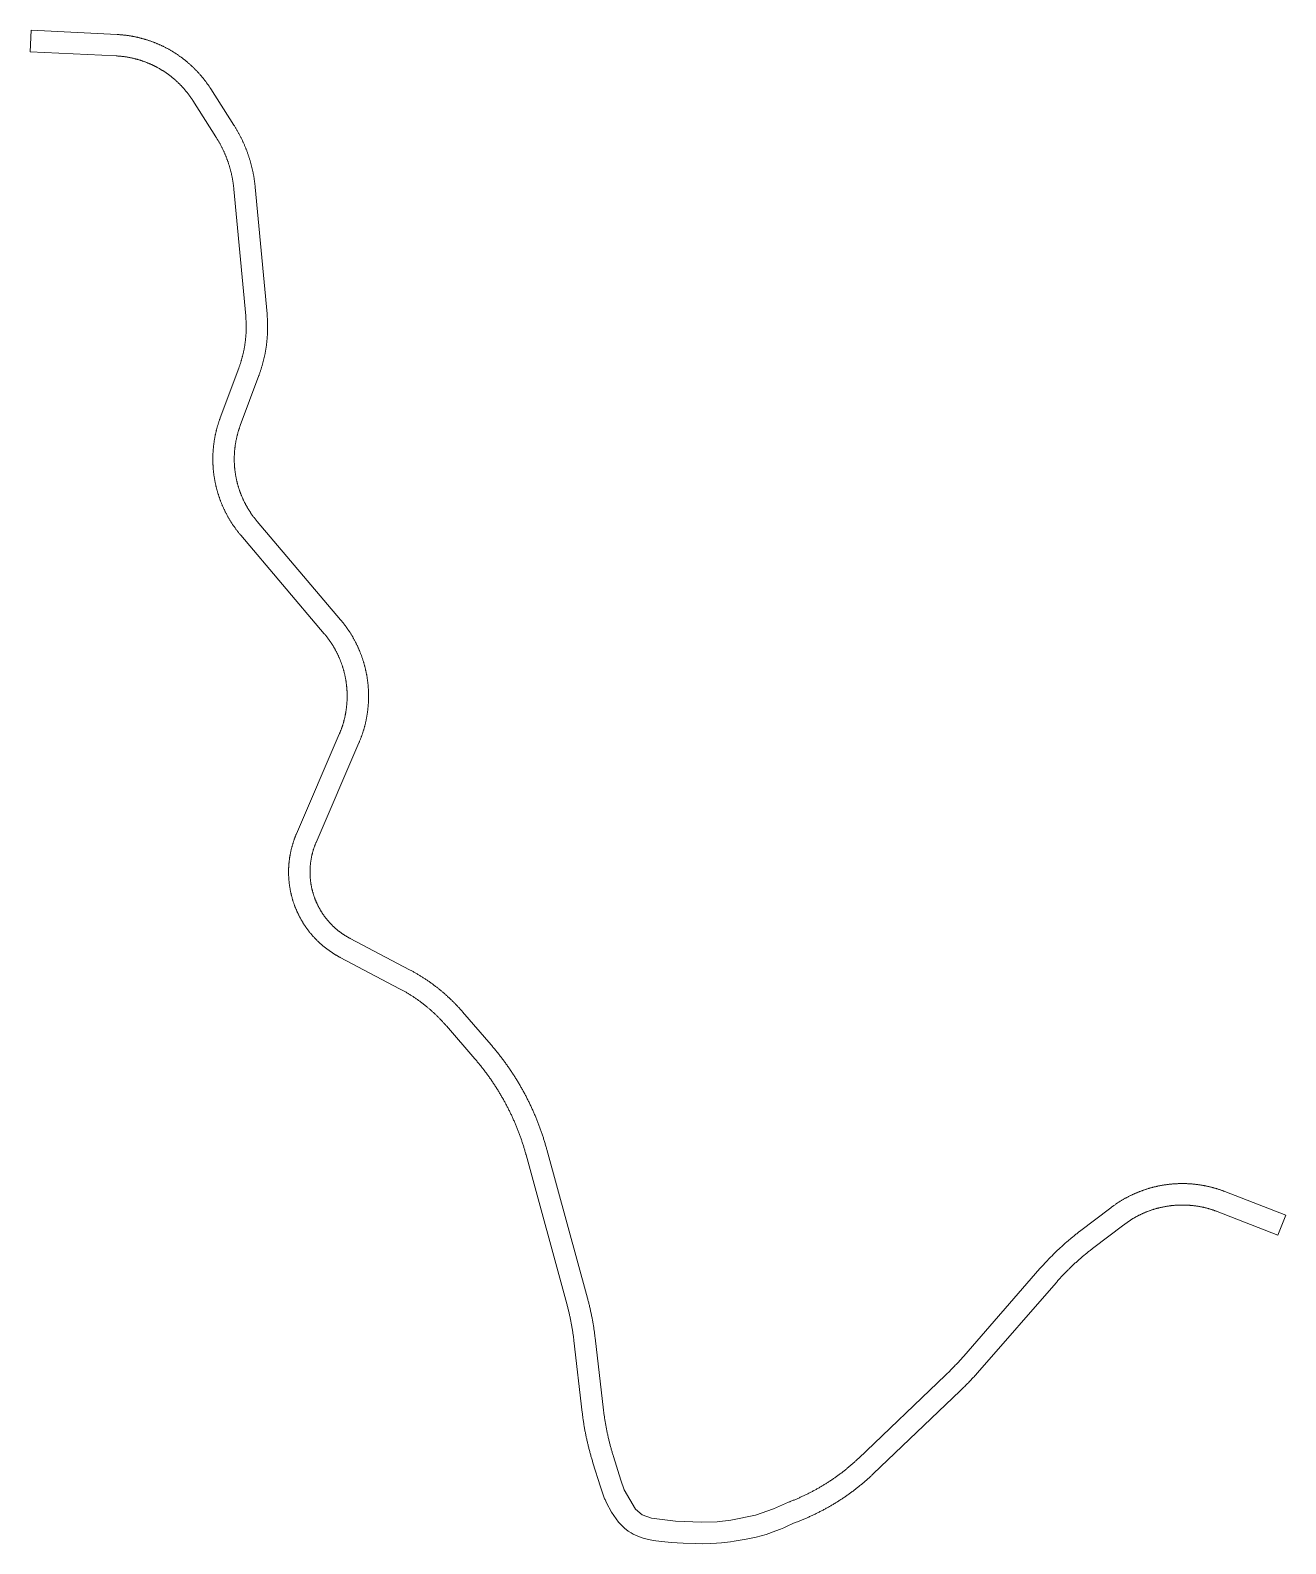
# Model space of a CAD drawing. Header units: metres. Extents: x 544015 to 544308, y 1852479 to 1852832.
import ezdxf

# ---------------------------------------------------------------- set-up
doc = ezdxf.new("R2010")
doc.units = ezdxf.units.M
doc.header["$MEASUREMENT"] = 0
doc.layers.add('Level 30', color=7, linetype='Continuous', lineweight=0)

msp = doc.modelspace()

# ---------------------------------------------------------------- linework, layer by layer
at = {"layer": 'Level 30', "color": 1, "linetype": 'Continuous', "lineweight": 0, "flags": 128}
msp.add_lwpolyline([(544191.5368, 1852488.6172), (544187.9947, 1852487.0524), (544183.8023, 1852485.5761), (544178.0933, 1852484.4521), (544174.8626, 1852484.046), (544171.2663, 1852483.9242), (544165.1707, 1852484.1678), (544159.5813, 1852484.8919), (544157.4144, 1852485.6863), (544155.8445, 1852486.9777), (544153.2015, 1852491.4744), (544152.3754, 1852493.7617), (544150.6943, 1852499.2724), (544150.6796, 1852499.3186), (544150.615, 1852499.525), (544150.5511, 1852499.7316), (544150.488, 1852499.9384), (544150.4257, 1852500.1455), (544150.3641, 1852500.3528), (544150.3033, 1852500.5603), (544150.2433, 1852500.7681), (544150.184, 1852500.976), (544150.1255, 1852501.1842), (544150.0678, 1852501.3926), (544150.0108, 1852501.6012), (544149.9546, 1852501.81), (544149.8992, 1852502.0191), (544149.8446, 1852502.2283), (544149.7907, 1852502.4377), (544149.7376, 1852502.6474), (544149.6853, 1852502.8572), (544149.6338, 1852503.0672), (544149.583, 1852503.2774), (544149.533, 1852503.4878), (544149.4838, 1852503.6984), (544149.4354, 1852503.9091), (544149.3878, 1852504.12), (544149.3409, 1852504.3312), (544149.2948, 1852504.5424), (544149.2495, 1852504.7539), (544149.205, 1852504.9655), (544149.1613, 1852505.1773), (544149.1183, 1852505.3892), (544149.0762, 1852505.6013), (544149.0348, 1852505.8136), (544148.9942, 1852506.026), (544148.9544, 1852506.2385), (544148.9153, 1852506.4512), (544148.8771, 1852506.664), (544148.8397, 1852506.877), (544148.803, 1852507.0901), (544148.7671, 1852507.3034), (544148.7321, 1852507.5168), (544148.6978, 1852507.7303), (544148.6643, 1852507.9439), (544148.6315, 1852508.1577), (544148.5996, 1852508.3716), (544148.5685, 1852508.5855), (544148.5382, 1852508.7997), (544148.5086, 1852509.0139), (544148.4799, 1852509.2282), (544148.4519, 1852509.4426), (544148.4247, 1852509.6572), (544148.3984, 1852509.8718), (544148.3728, 1852510.0865), (544146.415, 1852526.9445), (544146.4083, 1852527.002), (544146.3819, 1852527.224), (544146.3547, 1852527.4459), (544146.3267, 1852527.6678), (544146.2979, 1852527.8895), (544146.2684, 1852528.1112), (544146.238, 1852528.3327), (544146.2068, 1852528.5541), (544146.1749, 1852528.7755), (544146.1421, 1852528.9967), (544146.1086, 1852529.2177), (544146.0743, 1852529.4387), (544146.0392, 1852529.6595), (544146.0033, 1852529.8802), (544145.9666, 1852530.1008), (544145.9291, 1852530.3212), (544145.8908, 1852530.5416), (544145.8518, 1852530.7617), (544145.8119, 1852530.9817), (544145.7713, 1852531.2016), (544145.7299, 1852531.4214), (544145.6877, 1852531.641), (544145.6447, 1852531.8604), (544145.6009, 1852532.0797), (544145.5563, 1852532.2988), (544145.511, 1852532.5178), (544145.4649, 1852532.7366), (544145.418, 1852532.9552), (544145.3703, 1852533.1736), (544145.3218, 1852533.3919), (544145.2725, 1852533.61), (544145.2225, 1852533.828), (544145.1717, 1852534.0457), (544145.1201, 1852534.2633), (544145.0677, 1852534.4807), (544145.0146, 1852534.6979), (544144.9607, 1852534.9149), (544144.906, 1852535.1317), (544144.8505, 1852535.3483), (544144.7943, 1852535.5648), (544144.7372, 1852535.781), (544144.6794, 1852535.997), (544144.6209, 1852536.2128), (544135.1325, 1852570.9277), (544135.1019, 1852571.0392), (544135.0421, 1852571.2547), (544134.9816, 1852571.47), (544134.9203, 1852571.685), (544134.8583, 1852571.8998), (544134.7955, 1852572.1144), (544134.7319, 1852572.3288), (544134.6675, 1852572.543), (544134.6024, 1852572.7569), (544134.5365, 1852572.9706), (544134.4699, 1852573.184), (544134.4025, 1852573.3972), (544134.3343, 1852573.6102), (544134.2654, 1852573.8229), (544134.1957, 1852574.0354), (544134.1252, 1852574.2476), (544134.054, 1852574.4595), (544133.9821, 1852574.6712), (544133.9093, 1852574.8827), (544133.8359, 1852575.0939), (544133.7616, 1852575.3048), (544133.6866, 1852575.5155), (544133.6109, 1852575.7258), (544133.5344, 1852575.936), (544133.4571, 1852576.1458), (544133.3791, 1852576.3554), (544133.3004, 1852576.5646), (544133.2209, 1852576.7736), (544133.1406, 1852576.9824), (544133.0597, 1852577.1908), (544132.9779, 1852577.3989), (544132.8954, 1852577.6068), (544132.8122, 1852577.8143), (544132.7283, 1852578.0215), (544132.6436, 1852578.2285), (544132.5581, 1852578.4351), (544132.4719, 1852578.6415), (544132.385, 1852578.8475), (544132.2973, 1852579.0532), (544132.209, 1852579.2586), (544132.1198, 1852579.4637), (544132.03, 1852579.6684), (544131.9394, 1852579.8728), (544131.8481, 1852580.077), (544131.756, 1852580.2807), (544131.6632, 1852580.4842), (544131.5697, 1852580.6873), (544131.4755, 1852580.8901), (544131.3805, 1852581.0925), (544131.2848, 1852581.2946), (544131.1884, 1852581.4964), (544131.0913, 1852581.6978), (544130.9935, 1852581.8988), (544130.8949, 1852582.0996), (544130.7956, 1852582.2999), (544130.6956, 1852582.4999), (544130.5949, 1852582.6996), (544130.4935, 1852582.8988), (544130.3913, 1852583.0978), (544130.2885, 1852583.2963), (544130.1849, 1852583.4945), (544130.0806, 1852583.6923), (544129.9757, 1852583.8897), (544129.87, 1852584.0868), (544129.7636, 1852584.2835), (544129.6565, 1852584.4798), (544129.5487, 1852584.6757), (544129.4402, 1852584.8712), (544129.331, 1852585.0663), (544129.2212, 1852585.2611), (544129.1106, 1852585.4554), (544128.9993, 1852585.6494), (544128.8873, 1852585.8429), (544128.7747, 1852586.0361), (544128.6613, 1852586.2288), (544128.5473, 1852586.4212), (544128.4325, 1852586.6131), (544128.3171, 1852586.8046), (544128.201, 1852586.9957), (544128.0842, 1852587.1864), (544127.9668, 1852587.3767), (544127.8486, 1852587.5665), (544127.7298, 1852587.7559), (544127.6103, 1852587.9449), (544127.4901, 1852588.1335), (544127.3693, 1852588.3216), (544127.2478, 1852588.5093), (544127.1256, 1852588.6966), (544127.0027, 1852588.8834), (544126.8792, 1852589.0698), (544126.755, 1852589.2558), (544126.6301, 1852589.4413), (544126.5046, 1852589.6263), (544126.3784, 1852589.8109), (544126.2516, 1852589.9951), (544126.1241, 1852590.1788), (544125.9959, 1852590.362), (544125.8671, 1852590.5448), (544125.7377, 1852590.7271), (544125.6075, 1852590.9089), (544125.4768, 1852591.0903), (544125.3454, 1852591.2712), (544125.2133, 1852591.4517), (544125.0806, 1852591.6317), (544124.9472, 1852591.8112), (544124.8133, 1852591.9902), (544124.6786, 1852592.1687), (544124.5434, 1852592.3468), (544124.4075, 1852592.5243), (544124.2709, 1852592.7014), (544124.1337, 1852592.878), (544123.9959, 1852593.0541), (544123.8575, 1852593.2297), (544123.7185, 1852593.4048), (544123.5788, 1852593.5794), (544123.4385, 1852593.7535), (544123.2975, 1852593.9271), (544123.156, 1852594.1002), (544123.0138, 1852594.2728), (544122.871, 1852594.4449), (544122.7276, 1852594.6165), (544122.5836, 1852594.7875), (544122.439, 1852594.9581), (544122.2938, 1852595.1281), (544122.1479, 1852595.2976), (544115.499, 1852602.9973), (544115.4783, 1852603.0213), (544115.3574, 1852603.1605), (544115.2358, 1852603.2992), (544115.1137, 1852603.4374), (544114.991, 1852603.575), (544114.8677, 1852603.7121), (544114.7438, 1852603.8486), (544114.6193, 1852603.9846), (544114.4942, 1852604.1201), (544114.3685, 1852604.255), (544114.2422, 1852604.3894), (544114.1154, 1852604.5232), (544113.988, 1852604.6565), (544113.86, 1852604.7892), (544113.7314, 1852604.9214), (544113.6023, 1852605.053), (544113.4725, 1852605.1841), (544113.3423, 1852605.3146), (544113.2114, 1852605.4445), (544113.08, 1852605.5738), (544112.948, 1852605.7026), (544112.8155, 1852605.8308), (544112.6824, 1852605.9584), (544112.5488, 1852606.0855), (544112.4146, 1852606.2119), (544112.2799, 1852606.3378), (544112.1446, 1852606.4631), (544112.0088, 1852606.5878), (544111.8724, 1852606.712), (544111.7355, 1852606.8355), (544111.5981, 1852606.9584), (544111.4601, 1852607.0808), (544111.3216, 1852607.2025), (544111.1826, 1852607.3236), (544111.0431, 1852607.4442), (544110.903, 1852607.5641), (544110.7624, 1852607.6834), (544110.6213, 1852607.8021), (544110.4797, 1852607.9202), (544110.3376, 1852608.0377), (544110.1949, 1852608.1545), (544110.0518, 1852608.2707), (544109.9081, 1852608.3864), (544109.764, 1852608.5014), (544109.6194, 1852608.6157), (544109.4742, 1852608.7295), (544109.3286, 1852608.8426), (544109.1825, 1852608.955), (544109.0359, 1852609.0669), (544108.8888, 1852609.1781), (544108.7412, 1852609.2886), (544108.5932, 1852609.3985), (544108.4447, 1852609.5078), (544108.2957, 1852609.6164), (544108.1462, 1852609.7244), (544107.9963, 1852609.8318), (544107.8459, 1852609.9384), (544107.695, 1852610.0445), (544107.5437, 1852610.1498), (544107.3919, 1852610.2546), (544107.2397, 1852610.3586), (544107.087, 1852610.462), (544106.9339, 1852610.5647), (544106.7803, 1852610.6668), (544106.6263, 1852610.7682), (544106.4719, 1852610.8689), (544106.317, 1852610.969), (544106.1617, 1852611.0684), (544106.0059, 1852611.1671), (544105.8498, 1852611.2651), (544105.6932, 1852611.3625), (544105.5362, 1852611.4591), (544105.3787, 1852611.5551), (544105.2209, 1852611.6504), (544105.0626, 1852611.7451), (544104.9039, 1852611.839), (544104.7449, 1852611.9322), (544104.5854, 1852612.0248), (544104.4255, 1852612.1167), (544104.2652, 1852612.2078), (544104.1046, 1852612.2983), (544103.9435, 1852612.3881), (544103.782, 1852612.4772), (544103.6202, 1852612.5655), (544103.458, 1852612.6532), (544103.2954, 1852612.7402), (544103.1324, 1852612.8264), (544089.2422, 1852620.1398), (544089.1666, 1852620.1799), (544089.0624, 1852620.2359), (544088.9586, 1852620.2926), (544088.8551, 1852620.35), (544088.752, 1852620.408), (544088.6493, 1852620.4668), (544088.547, 1852620.5263), (544088.4452, 1852620.5865), (544088.3437, 1852620.6473), (544088.2426, 1852620.7089), (544088.142, 1852620.7711), (544088.0418, 1852620.834), (544087.942, 1852620.8976), (544087.8426, 1852620.9618), (544087.7437, 1852621.0268), (544087.6452, 1852621.0923), (544087.5472, 1852621.1586), (544087.4496, 1852621.2255), (544087.3525, 1852621.2931), (544087.2558, 1852621.3613), (544087.1596, 1852621.4302), (544087.0639, 1852621.4997), (544086.9686, 1852621.5699), (544086.8738, 1852621.6407), (544086.7795, 1852621.7122), (544086.6857, 1852621.7843), (544086.5924, 1852621.857), (544086.4995, 1852621.9303), (544086.4072, 1852622.0043), (544086.3153, 1852622.0789), (544086.224, 1852622.1542), (544086.1332, 1852622.23), (544086.0429, 1852622.3064), (544085.9531, 1852622.3835), (544085.8638, 1852622.4612), (544085.7751, 1852622.5394), (544085.6869, 1852622.6183), (544085.5992, 1852622.6978), (544085.5121, 1852622.7778), (544085.4255, 1852622.8584), (544085.3395, 1852622.9397), (544085.254, 1852623.0215), (544085.169, 1852623.1038), (544085.0847, 1852623.1868), (544085.0008, 1852623.2703), (544084.9176, 1852623.3544), (544084.8349, 1852623.439), (544084.7528, 1852623.5242), (544084.6713, 1852623.61), (544084.5904, 1852623.6963), (544084.51, 1852623.7832), (544084.4302, 1852623.8705), (544084.3511, 1852623.9585), (544084.2725, 1852624.0469), (544084.1945, 1852624.1359), (544084.1171, 1852624.2254), (544084.0403, 1852624.3155), (544083.9642, 1852624.406), (544083.8886, 1852624.4971), (544083.8137, 1852624.5887), (544083.7394, 1852624.6807), (544083.6657, 1852624.7733), (544083.5927, 1852624.8664), (544083.5203, 1852624.96), (544083.4485, 1852625.054), (544083.3773, 1852625.1486), (544083.3068, 1852625.2436), (544083.2369, 1852625.3391), (544083.1677, 1852625.435), (544083.0992, 1852625.5315), (544083.0312, 1852625.6283), (544082.964, 1852625.7257), (544082.8974, 1852625.8235), (544082.8314, 1852625.9217), (544082.7662, 1852626.0204), (544082.7016, 1852626.1196), (544082.6376, 1852626.2191), (544082.5744, 1852626.3191), (544082.5118, 1852626.4195), (544082.4499, 1852626.5204), (544082.3887, 1852626.6216), (544082.3282, 1852626.7233), (544082.2683, 1852626.8254), (544082.2092, 1852626.9279), (544082.1507, 1852627.0307), (544082.093, 1852627.134), (544082.0359, 1852627.2376), (544081.9796, 1852627.3417), (544081.9239, 1852627.4461), (544081.869, 1852627.5509), (544081.8147, 1852627.6561), (544081.7612, 1852627.7616), (544081.7084, 1852627.8675), (544081.6563, 1852627.9737), (544081.6049, 1852628.0803), (544081.5543, 1852628.1872), (544081.5044, 1852628.2945), (544081.4552, 1852628.4021), (544081.4067, 1852628.51), (544081.359, 1852628.6183), (544081.312, 1852628.7269), (544081.2657, 1852628.8358), (544081.2202, 1852628.945), (544081.1754, 1852629.0545), (544081.1313, 1852629.1643), (544081.088, 1852629.2744), (544081.0455, 1852629.3848), (544081.0036, 1852629.4955), (544080.9626, 1852629.6065), (544080.9223, 1852629.7177), (544080.8827, 1852629.8293), (544080.8439, 1852629.941), (544080.8058, 1852630.0531), (544080.7686, 1852630.1654), (544080.732, 1852630.2779), (544080.6963, 1852630.3907), (544080.6612, 1852630.5037), (544080.627, 1852630.617), (544080.5935, 1852630.7305), (544080.5608, 1852630.8442), (544080.5289, 1852630.9581), (544080.4977, 1852631.0722), (544080.4673, 1852631.1866), (544080.4377, 1852631.3011), (544080.4089, 1852631.4159), (544080.3808, 1852631.5308), (544080.3535, 1852631.646), (544080.327, 1852631.7613), (544080.3013, 1852631.8768), (544080.2763, 1852631.9924), (544080.2522, 1852632.1083), (544080.2288, 1852632.2243), (544080.2062, 1852632.3404), (544080.1844, 1852632.4567), (544080.1633, 1852632.5731), (544080.1431, 1852632.6897), (544080.1236, 1852632.8064), (544080.105, 1852632.9233), (544080.0871, 1852633.0402), (544080.07, 1852633.1573), (544080.0538, 1852633.2745), (544080.0383, 1852633.3918), (544080.0236, 1852633.5092), (544080.0097, 1852633.6267), (544079.9965, 1852633.7443), (544079.9842, 1852633.862), (544079.9727, 1852633.9797), (544079.962, 1852634.0976), (544079.9521, 1852634.2155), (544079.9429, 1852634.3334), (544079.9346, 1852634.4515), (544079.9271, 1852634.5696), (544079.9203, 1852634.6877), (544079.9144, 1852634.8059), (544079.9093, 1852634.9241), (544079.9049, 1852635.0423), (544079.9014, 1852635.1606), (544079.8986, 1852635.2789), (544079.8967, 1852635.3972), (544079.8956, 1852635.5155), (544079.8952, 1852635.6338), (544079.8957, 1852635.7521), (544079.897, 1852635.8704), (544079.899, 1852635.9887), (544079.9019, 1852636.107), (544079.9055, 1852636.2253), (544079.91, 1852636.3435), (544079.9153, 1852636.4617), (544079.9213, 1852636.5799), (544079.9282, 1852636.698), (544079.9358, 1852636.8161), (544079.9443, 1852636.9341), (544079.9535, 1852637.0521), (544079.9636, 1852637.17), (544079.9744, 1852637.2878), (544079.9861, 1852637.4055), (544079.9985, 1852637.5232), (544080.0118, 1852637.6408), (544080.0258, 1852637.7583), (544080.0406, 1852637.8757), (544080.0562, 1852637.993), (544080.0726, 1852638.1101), (544080.0898, 1852638.2272), (544080.1078, 1852638.3441), (544080.1266, 1852638.461), (544080.1462, 1852638.5777), (544080.1665, 1852638.6942), (544080.1877, 1852638.8106), (544080.2096, 1852638.9269), (544080.2323, 1852639.043), (544080.2558, 1852639.159), (544080.2801, 1852639.2748), (544080.3052, 1852639.3904), (544080.3311, 1852639.5059), (544080.3577, 1852639.6212), (544080.3851, 1852639.7363), (544080.4133, 1852639.8512), (544080.4423, 1852639.9659), (544080.472, 1852640.0804), (544080.5025, 1852640.1947), (544080.5338, 1852640.3089), (544080.5658, 1852640.4228), (544080.5987, 1852640.5364), (544080.6323, 1852640.6499), (544080.6666, 1852640.7631), (544080.7018, 1852640.8761), (544080.7376, 1852640.9888), (544080.7743, 1852641.1013), (544080.8117, 1852641.2136), (544080.8499, 1852641.3256), (544080.8888, 1852641.4373), (544080.9285, 1852641.5488), (544080.9689, 1852641.66), (544081.0101, 1852641.7709), (544081.052, 1852641.8816), (544081.0947, 1852641.9919), (544081.1381, 1852642.102), (544081.1823, 1852642.2118), (544081.2272, 1852642.3212), (544081.2728, 1852642.4304), (544081.3192, 1852642.5392), (544091.3236, 1852665.7989), (544091.3635, 1852665.892), (544091.4212, 1852666.0286), (544091.4782, 1852666.1655), (544091.5345, 1852666.3028), (544091.59, 1852666.4403), (544091.6448, 1852666.5782), (544091.6988, 1852666.7163), (544091.7521, 1852666.8547), (544091.8046, 1852666.9934), (544091.8564, 1852667.1324), (544091.9074, 1852667.2717), (544091.9577, 1852667.4112), (544092.0073, 1852667.551), (544092.056, 1852667.6911), (544092.1041, 1852667.8314), (544092.1513, 1852667.972), (544092.1978, 1852668.1129), (544092.2436, 1852668.254), (544092.2885, 1852668.3953), (544092.3328, 1852668.5369), (544092.3762, 1852668.6787), (544092.4189, 1852668.8208), (544092.4608, 1852668.963), (544092.502, 1852669.1055), (544092.5424, 1852669.2482), (544092.582, 1852669.3912), (544092.6208, 1852669.5343), (544092.6589, 1852669.6777), (544092.6962, 1852669.8212), (544092.7327, 1852669.965), (544092.7685, 1852670.109), (544092.8034, 1852670.2531), (544092.8376, 1852670.3974), (544092.8711, 1852670.5419), (544092.9037, 1852670.6866), (544092.9355, 1852670.8315), (544092.9666, 1852670.9765), (544092.9969, 1852671.1217), (544093.0264, 1852671.2671), (544093.0551, 1852671.4126), (544093.0831, 1852671.5583), (544093.1102, 1852671.7041), (544093.1366, 1852671.85), (544093.1621, 1852671.9961), (544093.1869, 1852672.1424), (544093.2109, 1852672.2888), (544093.2341, 1852672.4353), (544093.2565, 1852672.5819), (544093.2782, 1852672.7286), (544093.299, 1852672.8755), (544093.319, 1852673.0224), (544093.3383, 1852673.1695), (544093.3568, 1852673.3167), (544093.3744, 1852673.4639), (544093.3913, 1852673.6113), (544093.4073, 1852673.7588), (544093.4226, 1852673.9063), (544093.4371, 1852674.0539), (544093.4508, 1852674.2016), (544093.4637, 1852674.3494), (544093.4758, 1852674.4972), (544093.4871, 1852674.6451), (544093.4975, 1852674.793), (544093.5072, 1852674.941), (544093.5161, 1852675.0891), (544093.5242, 1852675.2372), (544093.5315, 1852675.3853), (544093.538, 1852675.5335), (544093.5437, 1852675.6817), (544093.5486, 1852675.83), (544093.5527, 1852675.9782), (544093.556, 1852676.1265), (544093.5585, 1852676.2748), (544093.5603, 1852676.4232), (544093.5612, 1852676.5715), (544093.5613, 1852676.7198), (544093.5606, 1852676.8681), (544093.5591, 1852677.0164), (544093.5568, 1852677.1647), (544093.5537, 1852677.313), (544093.5498, 1852677.4613), (544093.5451, 1852677.6096), (544093.5396, 1852677.7578), (544093.5333, 1852677.906), (544093.5262, 1852678.0541), (544093.5183, 1852678.2022), (544093.5096, 1852678.3503), (544093.5001, 1852678.4983), (544093.4898, 1852678.6463), (544093.4787, 1852678.7942), (544093.4668, 1852678.942), (544093.4542, 1852679.0898), (544093.4407, 1852679.2375), (544093.4264, 1852679.3852), (544093.4113, 1852679.5327), (544093.3955, 1852679.6802), (544093.3788, 1852679.8276), (544093.3614, 1852679.9749), (544093.3431, 1852680.1221), (544093.3241, 1852680.2692), (544093.3042, 1852680.4162), (544093.2836, 1852680.563), (544093.2622, 1852680.7098), (544093.24, 1852680.8565), (544093.217, 1852681.003), (544093.1932, 1852681.1494), (544093.1686, 1852681.2957), (544093.1432, 1852681.4418), (544093.117, 1852681.5878), (544093.0901, 1852681.7337), (544093.0624, 1852681.8794), (544093.0338, 1852682.0249), (544093.0045, 1852682.1703), (544092.9745, 1852682.3156), (544092.9436, 1852682.4606), (544092.9119, 1852682.6055), (544092.8795, 1852682.7503), (544092.8463, 1852682.8948), (544092.8123, 1852683.0392), (544092.7775, 1852683.1834), (544092.742, 1852683.3274), (544092.7057, 1852683.4712), (544092.6686, 1852683.6148), (544092.6307, 1852683.7582), (544092.592, 1852683.9014), (544092.5526, 1852684.0444), (544092.5124, 1852684.1872), (544092.4715, 1852684.3298), (544092.4297, 1852684.4721), (544092.3872, 1852684.6142), (544092.344, 1852684.7561), (544092.3, 1852684.8977), (544092.2552, 1852685.0391), (544092.2096, 1852685.1803), (544092.1633, 1852685.3212), (544092.1162, 1852685.4618), (544092.0684, 1852685.6022), (544092.0198, 1852685.7424), (544091.9705, 1852685.8823), (544091.9204, 1852686.0219), (544091.8696, 1852686.1612), (544091.818, 1852686.3003), (544091.7656, 1852686.439), (544091.7125, 1852686.5775), (544091.6587, 1852686.7157), (544091.6041, 1852686.8537), (544091.5488, 1852686.9913), (544091.4927, 1852687.1286), (544091.4359, 1852687.2656), (544091.3784, 1852687.4023), (544091.3201, 1852687.5387), (544091.2611, 1852687.6748), (544091.2013, 1852687.8105), (544091.1408, 1852687.946), (544091.0796, 1852688.0811), (544091.0177, 1852688.2159), (544090.955, 1852688.3503), (544090.8916, 1852688.4844), (544090.8275, 1852688.6181), (544090.7627, 1852688.7515), (544090.6971, 1852688.8846), (544090.6309, 1852689.0173), (544090.5639, 1852689.1496), (544090.4962, 1852689.2816), (544090.4278, 1852689.4132), (544090.3587, 1852689.5444), (544090.2888, 1852689.6753), (544090.2183, 1852689.8058), (544090.1471, 1852689.9359), (544090.0752, 1852690.0656), (544090.0025, 1852690.1949), (544089.9292, 1852690.3239), (544089.8552, 1852690.4524), (544089.7805, 1852690.5805), (544089.7051, 1852690.7083), (544089.629, 1852690.8356), (544089.5522, 1852690.9625), (544089.4747, 1852691.089), (544089.3966, 1852691.2151), (544089.3178, 1852691.3407), (544089.2383, 1852691.4659), (544089.1581, 1852691.5907), (544089.0773, 1852691.7151), (544088.9958, 1852691.839), (544088.9136, 1852691.9625), (544088.8308, 1852692.0855), (544088.7472, 1852692.2081), (544088.6631, 1852692.3302), (544088.5783, 1852692.4519), (544088.4928, 1852692.5731), (544088.4067, 1852692.6939), (544088.3199, 1852692.8142), (544088.2324, 1852692.934), (544088.1444, 1852693.0533), (544088.0557, 1852693.1722), (544087.9663, 1852693.2906), (544087.8763, 1852693.4085), (544087.7857, 1852693.5259), (544087.6944, 1852693.6428), (544087.6025, 1852693.7593), (544087.51, 1852693.8752), (544087.4169, 1852693.9906), (544087.3231, 1852694.1056), (544087.2288, 1852694.22), (544087.1338, 1852694.3339), (544087.0382, 1852694.4473), (544067.5618, 1852717.422), (544067.5002, 1852717.4951), (544067.4142, 1852717.598), (544067.3288, 1852717.7015), (544067.244, 1852717.8055), (544067.1598, 1852717.91), (544067.0763, 1852718.015), (544066.9934, 1852718.1205), (544066.9111, 1852718.2264), (544066.8295, 1852718.3329), (544066.7485, 1852718.4398), (544066.6681, 1852718.5473), (544066.5884, 1852718.6552), (544066.5093, 1852718.7636), (544066.4309, 1852718.8724), (544066.3531, 1852718.9817), (544066.276, 1852719.0915), (544066.1995, 1852719.2017), (544066.1237, 1852719.3124), (544066.0485, 1852719.4236), (544065.974, 1852719.5351), (544065.9002, 1852719.6472), (544065.8271, 1852719.7596), (544065.7546, 1852719.8725), (544065.6828, 1852719.9859), (544065.6116, 1852720.0996), (544065.5412, 1852720.2138), (544065.4714, 1852720.3284), (544065.4023, 1852720.4434), (544065.3339, 1852720.5588), (544065.2662, 1852720.6747), (544065.1992, 1852720.7909), (544065.1329, 1852720.9075), (544065.0673, 1852721.0245), (544065.0024, 1852721.1419), (544064.9381, 1852721.2597), (544064.8746, 1852721.3779), (544064.8118, 1852721.4965), (544064.7497, 1852721.6154), (544064.6883, 1852721.7347), (544064.6276, 1852721.8543), (544064.5676, 1852721.9743), (544064.5084, 1852722.0947), (544064.4498, 1852722.2154), (544064.392, 1852722.3365), (544064.3349, 1852722.4579), (544064.2786, 1852722.5797), (544064.2229, 1852722.7018), (544064.168, 1852722.8242), (544064.1139, 1852722.9469), (544064.0604, 1852723.07), (544064.0077, 1852723.1933), (544063.9557, 1852723.317), (544063.9045, 1852723.441), (544063.854, 1852723.5653), (544063.8042, 1852723.6899), (544063.7552, 1852723.8148), (544063.707, 1852723.94), (544063.6595, 1852724.0655), (544063.6127, 1852724.1912), (544063.5667, 1852724.3172), (544063.5214, 1852724.4435), (544063.4769, 1852724.5701), (544063.4331, 1852724.6969), (544063.3901, 1852724.824), (544063.3479, 1852724.9514), (544063.3064, 1852725.0789), (544063.2657, 1852725.2068), (544063.2257, 1852725.3349), (544063.1866, 1852725.4632), (544063.1481, 1852725.5917), (544063.1105, 1852725.7205), (544063.0736, 1852725.8495), (544063.0375, 1852725.9787), (544063.0021, 1852726.1081), (544062.9675, 1852726.2377), (544062.9337, 1852726.3676), (544062.9007, 1852726.4976), (544062.8685, 1852726.6278), (544062.837, 1852726.7583), (544062.8063, 1852726.8889), (544062.7764, 1852727.0197), (544062.7472, 1852727.1506), (544062.7189, 1852727.2818), (544062.6913, 1852727.413), (544062.6645, 1852727.5445), (544062.6385, 1852727.6761), (544062.6133, 1852727.8079), (544062.5889, 1852727.9398), (544062.5652, 1852728.0719), (544062.5424, 1852728.2041), (544062.5203, 1852728.3364), (544062.499, 1852728.4689), (544062.4785, 1852728.6015), (544062.4588, 1852728.7342), (544062.4399, 1852728.867), (544062.4218, 1852729), (544062.4045, 1852729.133), (544062.3879, 1852729.2661), (544062.3722, 1852729.3994), (544062.3573, 1852729.5327), (544062.3431, 1852729.6661), (544062.3298, 1852729.7996), (544062.3172, 1852729.9332), (544062.3055, 1852730.0668), (544062.2945, 1852730.2006), (544062.2843, 1852730.3343), (544062.275, 1852730.4682), (544062.2664, 1852730.6021), (544062.2587, 1852730.736), (544062.2517, 1852730.87), (544062.2455, 1852731.004), (544062.2401, 1852731.1381), (544062.2356, 1852731.2721), (544062.2318, 1852731.4063), (544062.2288, 1852731.5404), (544062.2267, 1852731.6745), (544062.2253, 1852731.8087), (544062.2247, 1852731.9429), (544062.225, 1852732.077), (544062.226, 1852732.2112), (544062.2278, 1852732.3453), (544062.2304, 1852732.4795), (544062.2339, 1852732.6136), (544062.2381, 1852732.7477), (544062.2431, 1852732.8818), (544062.249, 1852733.0158), (544062.2556, 1852733.1498), (544062.263, 1852733.2838), (544062.2712, 1852733.4177), (544062.2803, 1852733.5515), (544062.2901, 1852733.6853), (544062.3007, 1852733.8191), (544062.3121, 1852733.9527), (544062.3243, 1852734.0864), (544062.3373, 1852734.2199), (544062.3511, 1852734.3533), (544062.3657, 1852734.4867), (544062.3811, 1852734.62), (544062.3973, 1852734.7532), (544062.4143, 1852734.8863), (544062.4321, 1852735.0192), (544062.4507, 1852735.1521), (544062.47, 1852735.2849), (544062.4902, 1852735.4175), (544062.5111, 1852735.55), (544062.5328, 1852735.6824), (544062.5554, 1852735.8147), (544062.5787, 1852735.9468), (544062.6028, 1852736.0788), (544062.6277, 1852736.2106), (544062.6533, 1852736.3423), (544062.6798, 1852736.4738), (544062.707, 1852736.6052), (544062.735, 1852736.7364), (544062.7638, 1852736.8674), (544062.7934, 1852736.9983), (544062.8238, 1852737.129), (544062.8549, 1852737.2595), (544062.8869, 1852737.3898), (544062.9196, 1852737.5199), (544062.953, 1852737.6498), (544062.9873, 1852737.7796), (544063.0223, 1852737.9091), (544063.0581, 1852738.0384), (544063.0946, 1852738.1675), (544063.132, 1852738.2963), (544063.1701, 1852738.425), (544063.2089, 1852738.5534), (544063.2486, 1852738.6816), (544063.289, 1852738.8095), (544063.3301, 1852738.9372), (544063.372, 1852739.0646), (544063.4147, 1852739.1918), (544063.4581, 1852739.3188), (544063.5023, 1852739.4455), (544063.5473, 1852739.5719), (544063.593, 1852739.698), (544063.6394, 1852739.8239), (544067.9657, 1852751.4409), (544067.9998, 1852751.5329), (544068.0553, 1852751.6843), (544068.11, 1852751.836), (544068.1639, 1852751.988), (544068.2171, 1852752.1402), (544068.2695, 1852752.2927), (544068.3212, 1852752.4454), (544068.3721, 1852752.5984), (544068.4222, 1852752.7516), (544068.4716, 1852752.9051), (544068.5203, 1852753.0589), (544068.5681, 1852753.2129), (544068.6152, 1852753.3671), (544068.6616, 1852753.5215), (544068.7071, 1852753.6762), (544068.7519, 1852753.8311), (544068.7959, 1852753.9862), (544068.8392, 1852754.1415), (544068.8817, 1852754.2971), (544068.9234, 1852754.4528), (544068.9644, 1852754.6088), (544069.0045, 1852754.765), (544069.0439, 1852754.9213), (544069.0825, 1852755.0779), (544069.1204, 1852755.2346), (544069.1574, 1852755.3915), (544069.1937, 1852755.5486), (544069.2292, 1852755.7059), (544069.264, 1852755.8634), (544069.2979, 1852756.021), (544069.331, 1852756.1788), (544069.3634, 1852756.3368), (544069.395, 1852756.4949), (544069.4258, 1852756.6532), (544069.4558, 1852756.8116), (544069.4851, 1852756.9702), (544069.5135, 1852757.1289), (544069.5412, 1852757.2878), (544069.5681, 1852757.4467), (544069.5941, 1852757.6059), (544069.6194, 1852757.7651), (544069.6439, 1852757.9245), (544069.6676, 1852758.084), (544069.6906, 1852758.2436), (544069.7127, 1852758.4033), (544069.734, 1852758.5631), (544069.7546, 1852758.7231), (544069.7743, 1852758.8831), (544069.7933, 1852759.0432), (544069.8114, 1852759.2034), (544069.8288, 1852759.3637), (544069.8454, 1852759.5241), (544069.8611, 1852759.6846), (544069.8761, 1852759.8452), (544069.8903, 1852760.0058), (544069.9037, 1852760.1665), (544069.9162, 1852760.3272), (544069.928, 1852760.488), (544069.939, 1852760.6489), (544069.9492, 1852760.8098), (544069.9586, 1852760.9708), (544069.9672, 1852761.1318), (544069.975, 1852761.2929), (544069.982, 1852761.454), (544069.9882, 1852761.6151), (544069.9936, 1852761.7762), (544069.9982, 1852761.9374), (544070.002, 1852762.0986), (544070.005, 1852762.2598), (544070.0072, 1852762.4211), (544070.0086, 1852762.5823), (544070.0091, 1852762.7436), (544070.0089, 1852762.9048), (544070.0079, 1852763.066), (544070.0061, 1852763.2273), (544070.0035, 1852763.3885), (544070.0001, 1852763.5497), (544069.9959, 1852763.7109), (544069.9909, 1852763.8721), (544069.9851, 1852764.0332), (544069.9785, 1852764.1943), (544069.9711, 1852764.3554), (544069.9629, 1852764.5164), (544069.9539, 1852764.6774), (544069.9441, 1852764.8384), (544069.9335, 1852764.9993), (544069.9221, 1852765.1601), (544069.9099, 1852765.3209), (544069.897, 1852765.4816), (544069.8832, 1852765.6423), (544069.8686, 1852765.8029), (544067.1097, 1852795.3677), (544067.1006, 1852795.4644), (544067.0847, 1852795.6248), (544067.0681, 1852795.7852), (544067.0506, 1852795.9455), (544067.0324, 1852796.1057), (544067.0133, 1852796.2658), (544066.9935, 1852796.4258), (544066.9729, 1852796.5858), (544066.9514, 1852796.7456), (544066.9292, 1852796.9053), (544066.9062, 1852797.0649), (544066.8824, 1852797.2244), (544066.8578, 1852797.3837), (544066.8325, 1852797.543), (544066.8063, 1852797.7021), (544066.7793, 1852797.861), (544066.7516, 1852798.0199), (544066.723, 1852798.1786), (544066.6937, 1852798.3371), (544066.6636, 1852798.4955), (544066.6327, 1852798.6538), (544066.601, 1852798.8119), (544066.5686, 1852798.9699), (544066.5353, 1852799.1276), (544066.5013, 1852799.2852), (544066.4665, 1852799.4427), (544066.4309, 1852799.6), (544066.3945, 1852799.757), (544066.3574, 1852799.914), (544066.3195, 1852800.0707), (544066.2808, 1852800.2272), (544066.2413, 1852800.3835), (544066.201, 1852800.5397), (544066.16, 1852800.6956), (544066.1182, 1852800.8514), (544066.0756, 1852801.0069), (544066.0323, 1852801.1622), (544065.9882, 1852801.3173), (544065.9433, 1852801.4722), (544065.8976, 1852801.6268), (544065.8512, 1852801.7812), (544065.804, 1852801.9354), (544065.7561, 1852802.0894), (544065.7074, 1852802.2431), (544065.6579, 1852802.3965), (544065.6077, 1852802.5498), (544065.5567, 1852802.7027), (544065.5049, 1852802.8554), (544065.4524, 1852803.0079), (544065.3991, 1852803.1601), (544065.3451, 1852803.312), (544065.2903, 1852803.4637), (544065.2348, 1852803.6151), (544065.1785, 1852803.7662), (544065.1215, 1852803.917), (544065.0637, 1852804.0675), (544065.0052, 1852804.2178), (544064.946, 1852804.3677), (544064.886, 1852804.5174), (544064.8252, 1852804.6668), (544064.7637, 1852804.8158), (544064.7015, 1852804.9646), (544064.6385, 1852805.113), (544064.5748, 1852805.2612), (544064.5104, 1852805.409), (544064.4452, 1852805.5565), (544064.3793, 1852805.7036), (544064.3127, 1852805.8505), (544064.2454, 1852805.997), (544064.1773, 1852806.1431), (544064.1085, 1852806.289), (544064.0389, 1852806.4344), (544063.9687, 1852806.5796), (544063.8977, 1852806.7244), (544063.826, 1852806.8688), (544063.7536, 1852807.0129), (544063.6805, 1852807.1566), (544063.6067, 1852807.2999), (544063.5322, 1852807.4429), (544063.4569, 1852807.5855), (544063.381, 1852807.7278), (544063.3043, 1852807.8696), (544063.2269, 1852808.0111), (544063.1489, 1852808.1522), (544063.0701, 1852808.2929), (544062.9907, 1852808.4332), (544062.9105, 1852808.5731), (544062.8297, 1852808.7126), (544062.7481, 1852808.8517), (544062.6659, 1852808.9905), (544062.583, 1852809.1287), (544062.4994, 1852809.2666), (544062.4151, 1852809.4041), (544062.3302, 1852809.5411), (544062.2445, 1852809.6778), (544062.1582, 1852809.814), (544056.744, 1852818.3101), (544056.6753, 1852818.4173), (544056.5947, 1852818.5418), (544056.5134, 1852818.6659), (544056.4314, 1852818.7895), (544056.3488, 1852818.9127), (544056.2655, 1852819.0354), (544056.1815, 1852819.1577), (544056.0969, 1852819.2795), (544056.0116, 1852819.4009), (544055.9257, 1852819.5218), (544055.8391, 1852819.6422), (544055.7519, 1852819.7622), (544055.6641, 1852819.8817), (544055.5756, 1852820.0007), (544055.4864, 1852820.1192), (544055.3966, 1852820.2373), (544055.3062, 1852820.3549), (544055.2151, 1852820.472), (544055.1235, 1852820.5885), (544055.0311, 1852820.7046), (544054.9382, 1852820.8202), (544054.8446, 1852820.9353), (544054.7505, 1852821.0499), (544054.6557, 1852821.164), (544054.5602, 1852821.2776), (544054.4642, 1852821.3906), (544054.3676, 1852821.5031), (544054.2704, 1852821.6151), (544054.1725, 1852821.7266), (544054.0741, 1852821.8376), (544053.9751, 1852821.948), (544053.8754, 1852822.0579), (544053.7752, 1852822.1672), (544053.6744, 1852822.276), (544053.573, 1852822.3843), (544053.471, 1852822.492), (544053.3685, 1852822.5991), (544053.2653, 1852822.7057), (544053.1616, 1852822.8118), (544053.0574, 1852822.9172), (544052.9525, 1852823.0222), (544052.8471, 1852823.1265), (544052.7411, 1852823.2303), (544052.6346, 1852823.3335), (544052.5275, 1852823.4361), (544052.4199, 1852823.5382), (544052.3117, 1852823.6397), (544052.203, 1852823.7405), (544052.0937, 1852823.8408), (544051.9839, 1852823.9406), (544051.8735, 1852824.0397), (544051.7627, 1852824.1382), (544051.6513, 1852824.2361), (544051.5393, 1852824.3334), (544051.4269, 1852824.4301), (544051.3139, 1852824.5262), (544051.2004, 1852824.6217), (544051.0864, 1852824.7166), (544050.9718, 1852824.8109), (544050.8568, 1852824.9045), (544050.7413, 1852824.9975), (544050.6253, 1852825.0899), (544050.5087, 1852825.1817), (544050.3917, 1852825.2728), (544050.2742, 1852825.3633), (544050.1562, 1852825.4532), (544050.0377, 1852825.5424), (544049.9188, 1852825.631), (544049.7993, 1852825.719), (544049.6794, 1852825.8063), (544049.5591, 1852825.8929), (544049.4382, 1852825.9789), (544049.3169, 1852826.0643), (544049.1951, 1852826.149), (544049.0729, 1852826.233), (544048.9503, 1852826.3164), (544048.8271, 1852826.3991), (544048.7036, 1852826.4812), (544048.5796, 1852826.5626), (544048.4551, 1852826.6433), (544048.3303, 1852826.7233), (544048.205, 1852826.8027), (544048.0792, 1852826.8814), (544047.9531, 1852826.9594), (544047.8265, 1852827.0367), (544047.6995, 1852827.1134), (544047.5721, 1852827.1893), (544047.4443, 1852827.2646), (544047.3161, 1852827.3392), (544047.1875, 1852827.4131), (544047.0585, 1852827.4862), (544046.9291, 1852827.5587), (544046.7993, 1852827.6305), (544046.6691, 1852827.7016), (544046.5386, 1852827.772), (544046.4076, 1852827.8417), (544046.2763, 1852827.9107), (544046.1446, 1852827.979), (544046.0126, 1852828.0465), (544045.8802, 1852828.1134), (544045.7474, 1852828.1795), (544045.6143, 1852828.2449), (544045.4808, 1852828.3096), (544045.347, 1852828.3736), (544045.2129, 1852828.4368), (544045.0784, 1852828.4994), (544044.9435, 1852828.5612), (544044.8084, 1852828.6222), (544044.6729, 1852828.6826), (544044.5371, 1852828.7422), (544044.4009, 1852828.8011), (544044.2645, 1852828.8592), (544044.1277, 1852828.9166), (544043.9906, 1852828.9733), (544043.8532, 1852829.0292), (544043.7156, 1852829.0844), (544043.5776, 1852829.1389), (544043.4393, 1852829.1926), (544043.3008, 1852829.2455), (544043.162, 1852829.2977), (544043.0228, 1852829.3492), (544042.8835, 1852829.3999), (544042.7438, 1852829.4498), (544042.6039, 1852829.499), (544042.4637, 1852829.5474), (544042.3232, 1852829.5951), (544042.1825, 1852829.6421), (544042.0416, 1852829.6882), (544041.9004, 1852829.7336), (544041.7589, 1852829.7783), (544041.6172, 1852829.8221), (544041.4753, 1852829.8653), (544041.3332, 1852829.9076), (544041.1908, 1852829.9492), (544041.0482, 1852829.99), (544040.9054, 1852830.03), (544040.7623, 1852830.0693), (544040.6191, 1852830.1078), (544040.4757, 1852830.1455), (544040.332, 1852830.1825), (544040.1882, 1852830.2187), (544040.0441, 1852830.2541), (544039.8999, 1852830.2887), (544039.7555, 1852830.3225), (544039.6109, 1852830.3556), (544039.4661, 1852830.3879), (544039.3212, 1852830.4194), (544039.1761, 1852830.4501), (544039.0308, 1852830.4801), (544038.8854, 1852830.5092), (544038.7398, 1852830.5376), (544038.5941, 1852830.5652), (544038.4482, 1852830.592), (544038.3022, 1852830.618), (544038.156, 1852830.6432), (544038.0097, 1852830.6676), (544037.8633, 1852830.6913), (544037.7167, 1852830.7141), (544037.57, 1852830.7362), (544037.4232, 1852830.7575), (544037.2763, 1852830.7779), (544037.1293, 1852830.7976), (544036.9822, 1852830.8165), (544036.835, 1852830.8346), (544036.6877, 1852830.8519), (544036.5403, 1852830.8684), (544036.3928, 1852830.8842), (544036.2452, 1852830.8991), (544036.0976, 1852830.9132), (544035.9499, 1852830.9265), (544035.8021, 1852830.9391), (544035.6542, 1852830.9508), (544035.5063, 1852830.9617), (544035.3583, 1852830.9719), (544035.2103, 1852830.9812), (544035.0622, 1852830.9898), (544034.9141, 1852830.9975), (544014.8799, 1852831.9905), (544014.6324, 1852826.9966), (544034.6666, 1852826.0036), (544034.8005, 1852825.9966), (544034.9345, 1852825.9887), (544035.0684, 1852825.9801), (544035.2022, 1852825.9707), (544035.336, 1852825.9604), (544035.4697, 1852825.9494), (544035.6033, 1852825.9376), (544035.7369, 1852825.9249), (544035.8704, 1852825.9115), (544036.0038, 1852825.8973), (544036.1371, 1852825.8823), (544036.2703, 1852825.8665), (544036.4035, 1852825.8499), (544036.5365, 1852825.8325), (544036.6694, 1852825.8143), (544036.8022, 1852825.7953), (544036.9349, 1852825.7755), (544037.0675, 1852825.755), (544037.2, 1852825.7336), (544037.3323, 1852825.7115), (544037.4645, 1852825.6886), (544037.5965, 1852825.6648), (544037.7284, 1852825.6403), (544037.8602, 1852825.615), (544037.9918, 1852825.589), (544038.1232, 1852825.5621), (544038.2545, 1852825.5345), (544038.3856, 1852825.506), (544038.5166, 1852825.4768), (544038.6474, 1852825.4468), (544038.7779, 1852825.4161), (544038.9084, 1852825.3845), (544039.0386, 1852825.3522), (544039.1686, 1852825.3191), (544039.2984, 1852825.2852), (544039.428, 1852825.2506), (544039.5574, 1852825.2152), (544039.6866, 1852825.179), (544039.8156, 1852825.142), (544039.9443, 1852825.1043), (544040.0728, 1852825.0658), (544040.2011, 1852825.0265), (544040.3292, 1852824.9865), (544040.457, 1852824.9457), (544040.5846, 1852824.9042), (544040.7119, 1852824.8618), (544040.839, 1852824.8188), (544040.9658, 1852824.775), (544041.0923, 1852824.7304), (544041.2186, 1852824.685), (544041.3446, 1852824.639), (544041.4703, 1852824.5921), (544041.5957, 1852824.5445), (544041.7209, 1852824.4962), (544041.8458, 1852824.4471), (544041.9703, 1852824.3973), (544042.0946, 1852824.3467), (544042.2186, 1852824.2954), (544042.3422, 1852824.2434), (544042.4656, 1852824.1906), (544042.5886, 1852824.1371), (544042.7113, 1852824.0828), (544042.8337, 1852824.0279), (544042.9557, 1852823.9722), (544043.0775, 1852823.9157), (544043.1988, 1852823.8586), (544043.3199, 1852823.8007), (544043.4406, 1852823.7421), (544043.5609, 1852823.6828), (544043.6809, 1852823.6227), (544043.8005, 1852823.562), (544043.9198, 1852823.5005), (544044.0387, 1852823.4384), (544044.1572, 1852823.3755), (544044.2753, 1852823.3119), (544044.3931, 1852823.2476), (544044.5104, 1852823.1826), (544044.6274, 1852823.1169), (544044.744, 1852823.0505), (544044.8602, 1852822.9835), (544044.976, 1852822.9157), (544045.0914, 1852822.8472), (544045.2064, 1852822.7781), (544045.3209, 1852822.7083), (544045.4351, 1852822.6377), (544045.5488, 1852822.5666), (544045.6621, 1852822.4947), (544045.7749, 1852822.4221), (544045.8873, 1852822.3489), (544045.9993, 1852822.275), (544046.1109, 1852822.2005), (544046.222, 1852822.1253), (544046.3326, 1852822.0494), (544046.4428, 1852821.9729), (544046.5526, 1852821.8957), (544046.6618, 1852821.8178), (544046.7706, 1852821.7393), (544046.879, 1852821.6602), (544046.9868, 1852821.5804), (544047.0942, 1852821.5), (544047.2011, 1852821.4189), (544047.3075, 1852821.3372), (544047.4135, 1852821.2549), (544047.5189, 1852821.1719), (544047.6238, 1852821.0883), (544047.7283, 1852821.0041), (544047.8322, 1852820.9193), (544047.9357, 1852820.8338), (544048.0386, 1852820.7478), (544048.141, 1852820.6611), (544048.2429, 1852820.5738), (544048.3442, 1852820.4859), (544048.445, 1852820.3974), (544048.5454, 1852820.3083), (544048.6451, 1852820.2186), (544048.7444, 1852820.1283), (544048.8431, 1852820.0374), (544048.9412, 1852819.946), (544049.0388, 1852819.8539), (544049.1359, 1852819.7613), (544049.2324, 1852819.6681), (544049.3283, 1852819.5743), (544049.4237, 1852819.4799), (544049.5185, 1852819.385), (544049.6128, 1852819.2895), (544049.7064, 1852819.1935), (544049.7995, 1852819.0969), (544049.8921, 1852818.9997), (544049.984, 1852818.902), (544050.0754, 1852818.8038), (544050.1661, 1852818.705), (544050.2563, 1852818.6057), (544050.3459, 1852818.5058), (544050.4349, 1852818.4054), (544050.5233, 1852818.3045), (544050.6111, 1852818.203), (544050.6983, 1852818.101), (544050.7848, 1852817.9985), (544050.8708, 1852817.8955), (544050.9561, 1852817.792), (544051.0409, 1852817.688), (544051.125, 1852817.5834), (544051.2085, 1852817.4784), (544051.2913, 1852817.3729), (544051.3735, 1852817.2669), (544051.4551, 1852817.1604), (544051.5361, 1852817.0534), (544051.6164, 1852816.9459), (544051.696, 1852816.8379), (544051.7751, 1852816.7295), (544051.8534, 1852816.6206), (544051.9312, 1852816.5113), (544052.0082, 1852816.4015), (544052.0846, 1852816.2912), (544052.1604, 1852816.1805), (544052.2355, 1852816.0693), (544052.3099, 1852815.9576), (544052.3837, 1852815.8456), (544052.4568, 1852815.7331), (544052.5274, 1852815.623), (544057.9416, 1852807.1269), (544058.021, 1852807.0016), (544058.0997, 1852806.8759), (544058.1777, 1852806.7497), (544058.255, 1852806.6232), (544058.3317, 1852806.4962), (544058.4076, 1852806.3688), (544058.4829, 1852806.241), (544058.5575, 1852806.1128), (544058.6314, 1852805.9842), (544058.7046, 1852805.8552), (544058.7771, 1852805.7258), (544058.8489, 1852805.596), (544058.92, 1852805.4658), (544058.9904, 1852805.3353), (544059.0601, 1852805.2043), (544059.1291, 1852805.073), (544059.1974, 1852804.9414), (544059.2649, 1852804.8093), (544059.3318, 1852804.6769), (544059.3979, 1852804.5441), (544059.4634, 1852804.411), (544059.5281, 1852804.2776), (544059.592, 1852804.1438), (544059.6553, 1852804.0096), (544059.7178, 1852803.8751), (544059.7796, 1852803.7403), (544059.8407, 1852803.6051), (544059.9011, 1852803.4696), (544059.9607, 1852803.3338), (544060.0196, 1852803.1977), (544060.0777, 1852803.0612), (544060.1352, 1852802.9245), (544060.1918, 1852802.7874), (544060.2478, 1852802.65), (544060.303, 1852802.5123), (544060.3574, 1852802.3744), (544060.4111, 1852802.2361), (544060.4641, 1852802.0976), (544060.5163, 1852801.9587), (544060.5677, 1852801.8196), (544060.6185, 1852801.6802), (544060.6684, 1852801.5406), (544060.7176, 1852801.4007), (544060.7661, 1852801.2605), (544060.8138, 1852801.12), (544060.8607, 1852800.9793), (544060.9069, 1852800.8384), (544060.9523, 1852800.6972), (544060.9969, 1852800.5557), (544061.0408, 1852800.414), (544061.0839, 1852800.2721), (544061.1263, 1852800.13), (544061.1679, 1852799.9876), (544061.2087, 1852799.845), (544061.2487, 1852799.7022), (544061.288, 1852799.5592), (544061.3265, 1852799.4159), (544061.3643, 1852799.2725), (544061.4012, 1852799.1288), (544061.4374, 1852798.985), (544061.4728, 1852798.841), (544061.5075, 1852798.6967), (544061.5413, 1852798.5523), (544061.5744, 1852798.4077), (544061.6067, 1852798.263), (544061.6382, 1852798.118), (544061.6689, 1852797.9729), (544061.6989, 1852797.8277), (544061.728, 1852797.6822), (544061.7564, 1852797.5366), (544061.784, 1852797.3909), (544061.8108, 1852797.245), (544061.8368, 1852797.099), (544061.8621, 1852796.9528), (544061.8865, 1852796.8065), (544061.9101, 1852796.6601), (544061.933, 1852796.5136), (544061.9551, 1852796.3669), (544061.9764, 1852796.2201), (544061.9969, 1852796.0732), (544062.0165, 1852795.9262), (544062.0354, 1852795.7791), (544062.0536, 1852795.6319), (544062.0709, 1852795.4846), (544062.0874, 1852795.3372), (544062.1031, 1852795.1897), (544062.118, 1852795.0421), (544062.1314, 1852794.9031), (544064.8902, 1852765.3383), (544064.9036, 1852765.1906), (544064.9162, 1852765.0428), (544064.928, 1852764.8949), (544064.939, 1852764.747), (544064.9492, 1852764.599), (544064.9586, 1852764.451), (544064.9671, 1852764.3029), (544064.9749, 1852764.1548), (544064.9819, 1852764.0067), (544064.9881, 1852763.8585), (544064.9935, 1852763.7102), (544064.9981, 1852763.562), (544065.0019, 1852763.4137), (544065.0049, 1852763.2654), (544065.0071, 1852763.1171), (544065.0085, 1852762.9688), (544065.0091, 1852762.8205), (544065.0089, 1852762.6722), (544065.0079, 1852762.5238), (544065.0062, 1852762.3755), (544065.0036, 1852762.2272), (544065.0002, 1852762.0789), (544064.996, 1852761.9307), (544064.991, 1852761.7824), (544064.9852, 1852761.6342), (544064.9786, 1852761.486), (544064.9712, 1852761.3379), (544064.963, 1852761.1898), (544064.954, 1852761.0418), (544064.9442, 1852760.8938), (544064.9336, 1852760.7458), (544064.9222, 1852760.5979), (544064.91, 1852760.4501), (544064.897, 1852760.3023), (544064.8833, 1852760.1547), (544064.8687, 1852760.0071), (544064.8533, 1852759.8595), (544064.8371, 1852759.7121), (544064.8202, 1852759.5647), (544064.8024, 1852759.4175), (544064.7839, 1852759.2703), (544064.7645, 1852759.1233), (544064.7444, 1852758.9763), (544064.7235, 1852758.8295), (544064.7017, 1852758.6828), (544064.6792, 1852758.5361), (544064.6559, 1852758.3897), (544064.6318, 1852758.2433), (544064.607, 1852758.0971), (544064.5813, 1852757.951), (544064.5548, 1852757.8051), (544064.5276, 1852757.6593), (544064.4996, 1852757.5136), (544064.4707, 1852757.3681), (544064.4411, 1852757.2228), (544064.4108, 1852757.0776), (544064.3796, 1852756.9326), (544064.3477, 1852756.7877), (544064.3149, 1852756.6431), (544064.2814, 1852756.4986), (544064.2471, 1852756.3543), (544064.2121, 1852756.2102), (544064.1762, 1852756.0662), (544064.1396, 1852755.9225), (544064.1022, 1852755.779), (544064.0641, 1852755.6356), (544064.0251, 1852755.4925), (544063.9854, 1852755.3496), (544063.9449, 1852755.2069), (544063.9037, 1852755.0644), (544063.8617, 1852754.9222), (544063.8189, 1852754.7802), (544063.7753, 1852754.6384), (544063.731, 1852754.4968), (544063.686, 1852754.3555), (544063.6401, 1852754.2145), (544063.5935, 1852754.0736), (544063.5462, 1852753.9331), (544063.498, 1852753.7928), (544063.4492, 1852753.6527), (544063.3996, 1852753.513), (544063.3492, 1852753.3734), (544063.2981, 1852753.2342), (544063.2801, 1852753.1858), (544058.9538, 1852741.5689), (544058.9024, 1852741.4297), (544058.8518, 1852741.2903), (544058.8019, 1852741.1506), (544058.7527, 1852741.0107), (544058.7044, 1852740.8705), (544058.6568, 1852740.73), (544058.6099, 1852740.5893), (544058.5638, 1852740.4483), (544058.5185, 1852740.3071), (544058.4739, 1852740.1656), (544058.4301, 1852740.0239), (544058.387, 1852739.8819), (544058.3447, 1852739.7398), (544058.3032, 1852739.5974), (544058.2625, 1852739.4548), (544058.2225, 1852739.3119), (544058.1833, 1852739.1689), (544058.1448, 1852739.0256), (544058.1072, 1852738.8822), (544058.0703, 1852738.7385), (544058.0342, 1852738.5946), (544057.9989, 1852738.4506), (544057.9643, 1852738.3063), (544057.9305, 1852738.1619), (544057.8975, 1852738.0173), (544057.8653, 1852737.8725), (544057.8339, 1852737.7276), (544057.8032, 1852737.5824), (544057.7733, 1852737.4372), (544057.7443, 1852737.2917), (544057.716, 1852737.1461), (544057.6884, 1852737.0004), (544057.6617, 1852736.8545), (544057.6358, 1852736.7084), (544057.6106, 1852736.5623), (544057.5862, 1852736.416), (544057.5627, 1852736.2695), (544057.5399, 1852736.123), (544057.5179, 1852735.9763), (544057.4967, 1852735.8295), (544057.4763, 1852735.6826), (544057.4566, 1852735.5355), (544057.4378, 1852735.3884), (544057.4198, 1852735.2412), (544057.4025, 1852735.0939), (544057.3861, 1852734.9465), (544057.3705, 1852734.799), (544057.3556, 1852734.6514), (544057.3415, 1852734.5037), (544057.3283, 1852734.356), (544057.3158, 1852734.2082), (544057.3042, 1852734.0603), (544057.2933, 1852733.9124), (544057.2832, 1852733.7644), (544057.2739, 1852733.6164), (544057.2655, 1852733.4683), (544057.2578, 1852733.3202), (544057.2509, 1852733.172), (544057.2449, 1852733.0238), (544057.2396, 1852732.8756), (544057.2351, 1852732.7273), (544057.2314, 1852732.5791), (544057.2285, 1852732.4308), (544057.2265, 1852732.2825), (544057.2252, 1852732.1341), (544057.2247, 1852731.9858), (544057.225, 1852731.8375), (544057.2262, 1852731.6892), (544057.2281, 1852731.5409), (544057.2308, 1852731.3926), (544057.2343, 1852731.2443), (544057.2386, 1852731.096), (544057.2438, 1852730.9478), (544057.2497, 1852730.7996), (544057.2564, 1852730.6514), (544057.2639, 1852730.5033), (544057.2722, 1852730.3552), (544057.2814, 1852730.2071), (544057.2913, 1852730.0591), (544057.302, 1852729.9112), (544057.3135, 1852729.7633), (544057.3258, 1852729.6155), (544057.3389, 1852729.4678), (544057.3528, 1852729.3201), (544057.3675, 1852729.1725), (544057.383, 1852729.025), (544057.3993, 1852728.8776), (544057.4164, 1852728.7302), (544057.4343, 1852728.583), (544057.4529, 1852728.4359), (544057.4724, 1852728.2888), (544057.4927, 1852728.1419), (544057.5137, 1852727.9951), (544057.5356, 1852727.8484), (544057.5582, 1852727.7018), (544057.5816, 1852727.5553), (544057.6058, 1852727.409), (544057.6308, 1852727.2628), (544057.6566, 1852727.1167), (544057.6832, 1852726.9708), (544057.7106, 1852726.825), (544057.7387, 1852726.6794), (544057.7677, 1852726.5339), (544057.7974, 1852726.3886), (544057.8279, 1852726.2434), (544057.8592, 1852726.0984), (544057.8912, 1852725.9536), (544057.9241, 1852725.809), (544057.9577, 1852725.6645), (544057.9921, 1852725.5202), (544058.0273, 1852725.3762), (544058.0633, 1852725.2323), (544058.1, 1852725.0886), (544058.1375, 1852724.9451), (544058.1758, 1852724.8018), (544058.2148, 1852724.6587), (544058.2547, 1852724.5158), (544058.2953, 1852724.3731), (544058.3366, 1852724.2307), (544058.3788, 1852724.0885), (544058.4217, 1852723.9465), (544058.4653, 1852723.8047), (544058.5098, 1852723.6632), (544058.555, 1852723.522), (544058.6009, 1852723.3809), (544058.6476, 1852723.2402), (544058.6951, 1852723.0996), (544058.7433, 1852722.9594), (544058.7923, 1852722.8194), (544058.8421, 1852722.6796), (544058.8925, 1852722.5402), (544058.9438, 1852722.401), (544058.9958, 1852722.2621), (544059.0485, 1852722.1234), (544059.102, 1852721.9851), (544059.1563, 1852721.847), (544059.2112, 1852721.7093), (544059.267, 1852721.5718), (544059.3234, 1852721.4347), (544059.3806, 1852721.2978), (544059.4386, 1852721.1613), (544059.4972, 1852721.025), (544059.5566, 1852720.8891), (544059.6168, 1852720.7536), (544059.6776, 1852720.6183), (544059.7392, 1852720.4834), (544059.8016, 1852720.3488), (544059.8646, 1852720.2145), (544059.9284, 1852720.0806), (544059.9929, 1852719.947), (544060.0581, 1852719.8138), (544060.124, 1852719.681), (544060.1907, 1852719.5485), (544060.258, 1852719.4163), (544060.3261, 1852719.2845), (544060.3949, 1852719.1531), (544060.4644, 1852719.0221), (544060.5346, 1852718.8914), (544060.6055, 1852718.7611), (544060.6771, 1852718.6312), (544060.7494, 1852718.5017), (544060.8224, 1852718.3726), (544060.8961, 1852718.2439), (544060.9705, 1852718.1156), (544061.0455, 1852717.9877), (544061.1213, 1852717.8601), (544061.1978, 1852717.733), (544061.2749, 1852717.6064), (544061.3527, 1852717.4801), (544061.4312, 1852717.3542), (544061.5104, 1852717.2288), (544061.5903, 1852717.1038), (544061.6708, 1852716.9793), (544061.752, 1852716.8551), (544061.8338, 1852716.7314), (544061.9164, 1852716.6082), (544061.9996, 1852716.4854), (544062.0834, 1852716.3631), (544062.1679, 1852716.2412), (544062.2531, 1852716.1197), (544062.3389, 1852715.9988), (544062.4254, 1852715.8783), (544062.5125, 1852715.7582), (544062.6003, 1852715.6387), (544062.6887, 1852715.5196), (544062.7778, 1852715.401), (544062.8675, 1852715.2828), (544062.9578, 1852715.1652), (544063.0488, 1852715.048), (544063.1404, 1852714.9314), (544063.2326, 1852714.8152), (544063.3254, 1852714.6995), (544063.4189, 1852714.5843), (544063.513, 1852714.4697), (544063.6077, 1852714.3555), (544063.703, 1852714.2419), (544063.7479, 1852714.1888), (544083.2242, 1852691.2141), (544083.3106, 1852691.1115), (544083.3965, 1852691.0084), (544083.4817, 1852690.9048), (544083.5663, 1852690.8006), (544083.6503, 1852690.696), (544083.7336, 1852690.5909), (544083.8163, 1852690.4852), (544083.8984, 1852690.3791), (544083.9799, 1852690.2725), (544084.0607, 1852690.1654), (544084.1409, 1852690.0579), (544084.2204, 1852689.9498), (544084.2993, 1852689.8413), (544084.3776, 1852689.7323), (544084.4552, 1852689.6229), (544084.5321, 1852689.513), (544084.6084, 1852689.4026), (544084.684, 1852689.2918), (544084.759, 1852689.1805), (544084.8333, 1852689.0688), (544084.9069, 1852688.9567), (544084.9799, 1852688.8441), (544085.0522, 1852688.731), (544085.1238, 1852688.6176), (544085.1947, 1852688.5037), (544085.265, 1852688.3894), (544085.3345, 1852688.2747), (544085.4034, 1852688.1596), (544085.4716, 1852688.044), (544085.5391, 1852687.9281), (544085.6059, 1852687.8117), (544085.6721, 1852687.695), (544085.7375, 1852687.5779), (544085.8022, 1852687.4603), (544085.8662, 1852687.3424), (544085.9296, 1852687.2242), (544085.9922, 1852687.1055), (544086.0541, 1852686.9865), (544086.1153, 1852686.8671), (544086.1757, 1852686.7473), (544086.2355, 1852686.6272), (544086.2945, 1852686.5067), (544086.3529, 1852686.3859), (544086.4105, 1852686.2647), (544086.4674, 1852686.1432), (544086.5235, 1852686.0214), (544086.5789, 1852685.8992), (544086.6336, 1852685.7767), (544086.6876, 1852685.6539), (544086.7408, 1852685.5307), (544086.7933, 1852685.4072), (544086.8451, 1852685.2835), (544086.8961, 1852685.1594), (544086.9464, 1852685.035), (544086.996, 1852684.9103), (544087.0447, 1852684.7853), (544087.0928, 1852684.6601), (544087.1401, 1852684.5345), (544087.1866, 1852684.4087), (544087.2324, 1852684.2826), (544087.2775, 1852684.1562), (544087.3218, 1852684.0296), (544087.3653, 1852683.9027), (544087.4081, 1852683.7755), (544087.4501, 1852683.6481), (544087.4914, 1852683.5204), (544087.5319, 1852683.3925), (544087.5716, 1852683.2644), (544087.6106, 1852683.136), (544087.6488, 1852683.0074), (544087.6862, 1852682.8786), (544087.7229, 1852682.7495), (544087.7588, 1852682.6202), (544087.7939, 1852682.4908), (544087.8283, 1852682.3611), (544087.8619, 1852682.2312), (544087.8947, 1852682.1011), (544087.9267, 1852681.9708), (544087.9579, 1852681.8403), (544087.9884, 1852681.7097), (544088.0181, 1852681.5788), (544088.047, 1852681.4478), (544088.0752, 1852681.3166), (544088.1025, 1852681.1853), (544088.1291, 1852681.0538), (544088.1548, 1852680.9221), (544088.1798, 1852680.7903), (544088.204, 1852680.6583), (544088.2275, 1852680.5262), (544088.2501, 1852680.394), (544088.2719, 1852680.2616), (544088.293, 1852680.1291), (544088.3133, 1852679.9965), (544088.3327, 1852679.8637), (544088.3514, 1852679.7309), (544088.3693, 1852679.5979), (544088.3864, 1852679.4649), (544088.4027, 1852679.3317), (544088.4182, 1852679.1984), (544088.4329, 1852679.0651), (544088.4468, 1852678.9316), (544088.4599, 1852678.7981), (544088.4723, 1852678.6645), (544088.4838, 1852678.5308), (544088.4945, 1852678.3971), (544088.5044, 1852678.2633), (544088.5136, 1852678.1295), (544088.5219, 1852677.9956), (544088.5295, 1852677.8616), (544088.5362, 1852677.7276), (544088.5421, 1852677.5936), (544088.5473, 1852677.4595), (544088.5516, 1852677.3254), (544088.5551, 1852677.1913), (544088.5579, 1852677.0572), (544088.5598, 1852676.923), (544088.561, 1852676.7888), (544088.5613, 1852676.6547), (544088.5609, 1852676.5205), (544088.5596, 1852676.3864), (544088.5575, 1852676.2522), (544088.5547, 1852676.1181), (544088.551, 1852675.984), (544088.5466, 1852675.8499), (544088.5413, 1852675.7158), (544088.5352, 1852675.5818), (544088.5284, 1852675.4478), (544088.5207, 1852675.3139), (544088.5123, 1852675.18), (544088.503, 1852675.0461), (544088.493, 1852674.9123), (544088.4821, 1852674.7786), (544088.4705, 1852674.6449), (544088.458, 1852674.5114), (544088.4448, 1852674.3779), (544088.4308, 1852674.2444), (544088.4159, 1852674.1111), (544088.4003, 1852673.9778), (544088.3839, 1852673.8447), (544088.3667, 1852673.7116), (544088.3487, 1852673.5787), (544088.3299, 1852673.4458), (544088.3103, 1852673.3131), (544088.2899, 1852673.1805), (544088.2687, 1852673.048), (544088.2468, 1852672.9157), (544088.224, 1852672.7834), (544088.2005, 1852672.6514), (544088.1762, 1852672.5194), (544088.1511, 1852672.3876), (544088.1252, 1852672.256), (544088.0985, 1852672.1245), (544088.071, 1852671.9932), (544088.0428, 1852671.862), (544088.0137, 1852671.731), (544087.9839, 1852671.6002), (544087.9533, 1852671.4696), (544087.922, 1852671.3391), (544087.8898, 1852671.2089), (544087.8569, 1852671.0788), (544087.8232, 1852670.949), (544087.7888, 1852670.8193), (544087.7535, 1852670.6898), (544087.7175, 1852670.5606), (544087.6807, 1852670.4316), (544087.6432, 1852670.3028), (544087.6048, 1852670.1742), (544087.5658, 1852670.0459), (544087.5259, 1852669.9178), (544087.4853, 1852669.7899), (544087.4439, 1852669.6623), (544087.4018, 1852669.5349), (544087.3589, 1852669.4078), (544087.3153, 1852669.2809), (544087.2708, 1852669.1543), (544087.2257, 1852669.028), (544087.1798, 1852668.9019), (544087.1331, 1852668.7761), (544087.0857, 1852668.6506), (544087.0375, 1852668.5254), (544086.9886, 1852668.4004), (544086.939, 1852668.2758), (544086.8886, 1852668.1515), (544086.8375, 1852668.0274), (544086.7856, 1852667.9037), (544086.733, 1852667.7803), (544086.7305, 1852667.7745), (544076.7261, 1852644.5148), (544076.6734, 1852644.3914), (544076.6215, 1852644.2677), (544076.5703, 1852644.1437), (544076.5199, 1852644.0194), (544076.4702, 1852643.8947), (544076.4213, 1852643.7698), (544076.3731, 1852643.6446), (544076.3257, 1852643.5191), (544076.279, 1852643.3933), (544076.233, 1852643.2673), (544076.1878, 1852643.141), (544076.1434, 1852643.0144), (544076.0997, 1852642.8875), (544076.0568, 1852642.7604), (544076.0146, 1852642.6331), (544075.9732, 1852642.5054), (544075.9325, 1852642.3776), (544075.8926, 1852642.2495), (544075.8535, 1852642.1212), (544075.8152, 1852641.9926), (544075.7776, 1852641.8638), (544075.7408, 1852641.7348), (544075.7047, 1852641.6056), (544075.6694, 1852641.4761), (544075.6349, 1852641.3465), (544075.6012, 1852641.2166), (544075.5682, 1852641.0866), (544075.5361, 1852640.9563), (544075.5047, 1852640.8259), (544075.474, 1852640.6952), (544075.4442, 1852640.5644), (544075.4151, 1852640.4335), (544075.3868, 1852640.3023), (544075.3593, 1852640.171), (544075.3326, 1852640.0395), (544075.3067, 1852639.9079), (544075.2815, 1852639.7761), (544075.2572, 1852639.6442), (544075.2336, 1852639.5121), (544075.2108, 1852639.3799), (544075.1888, 1852639.2475), (544075.1676, 1852639.1151), (544075.1472, 1852638.9825), (544075.1276, 1852638.8497), (544075.1087, 1852638.7169), (544075.0907, 1852638.584), (544075.0734, 1852638.4509), (544075.057, 1852638.3178), (544075.0413, 1852638.1845), (544075.0265, 1852638.0512), (544075.0124, 1852637.9177), (544074.9991, 1852637.7842), (544074.9866, 1852637.6507), (544074.9749, 1852637.517), (544074.9641, 1852637.3833), (544074.954, 1852637.2495), (544074.9447, 1852637.1157), (544074.9362, 1852636.9818), (544074.9285, 1852636.8478), (544074.9216, 1852636.7138), (544074.9155, 1852636.5798), (544074.9102, 1852636.4457), (544074.9057, 1852636.3117), (544074.902, 1852636.1775), (544074.8991, 1852636.0434), (544074.897, 1852635.9093), (544074.8957, 1852635.7751), (544074.8952, 1852635.6409), (544074.8955, 1852635.5068), (544074.8966, 1852635.3726), (544074.8985, 1852635.2385), (544074.9012, 1852635.1043), (544074.9047, 1852634.9702), (544074.909, 1852634.8361), (544074.9142, 1852634.7021), (544074.9201, 1852634.568), (544074.9268, 1852634.434), (544074.9343, 1852634.3001), (544074.9425, 1852634.1662), (544074.9516, 1852634.0323), (544074.9615, 1852633.8985), (544074.9722, 1852633.7648), (544074.9837, 1852633.6311), (544074.996, 1852633.4975), (544075.0091, 1852633.364), (544075.023, 1852633.2305), (544075.0376, 1852633.0972), (544075.0531, 1852632.9639), (544075.0694, 1852632.8307), (544075.0864, 1852632.6977), (544075.1043, 1852632.5647), (544075.1229, 1852632.4318), (544075.1424, 1852632.2991), (544075.1626, 1852632.1664), (544075.1836, 1852632.0339), (544075.2054, 1852631.9015), (544075.228, 1852631.7693), (544075.2514, 1852631.6372), (544075.2755, 1852631.5052), (544075.3005, 1852631.3734), (544075.3262, 1852631.2417), (544075.3528, 1852631.1102), (544075.3801, 1852630.9789), (544075.4082, 1852630.8477), (544075.437, 1852630.7166), (544075.4667, 1852630.5858), (544075.4971, 1852630.4551), (544075.5284, 1852630.3247), (544075.5603, 1852630.1944), (544075.5931, 1852630.0643), (544075.6267, 1852629.9344), (544075.661, 1852629.8047), (544075.6961, 1852629.6752), (544075.7319, 1852629.5459), (544075.7686, 1852629.4168), (544075.806, 1852629.288), (544075.8441, 1852629.1593), (544075.8831, 1852629.031), (544075.9228, 1852628.9028), (544075.9632, 1852628.7749), (544076.0044, 1852628.6472), (544076.0464, 1852628.5198), (544076.0892, 1852628.3926), (544076.1327, 1852628.2657), (544076.1769, 1852628.139), (544076.2219, 1852628.0127), (544076.2677, 1852627.8865), (544076.3142, 1852627.7607), (544076.3615, 1852627.6351), (544076.4095, 1852627.5099), (544076.4583, 1852627.3849), (544076.5078, 1852627.2602), (544076.558, 1852627.1358), (544076.609, 1852627.0117), (544076.6607, 1852626.8879), (544076.7132, 1852626.7644), (544076.7664, 1852626.6412), (544076.8203, 1852626.5184), (544076.875, 1852626.3959), (544076.9304, 1852626.2737), (544076.9865, 1852626.1518), (544077.0434, 1852626.0303), (544077.1009, 1852625.9091), (544077.1592, 1852625.7883), (544077.2182, 1852625.6678), (544077.278, 1852625.5476), (544077.3384, 1852625.4279), (544077.3996, 1852625.3085), (544077.4614, 1852625.1894), (544077.524, 1852625.0707), (544077.5873, 1852624.9524), (544077.6513, 1852624.8345), (544077.716, 1852624.717), (544077.7814, 1852624.5998), (544077.8475, 1852624.4831), (544077.9142, 1852624.3667), (544077.9817, 1852624.2507), (544078.0499, 1852624.1352), (544078.1187, 1852624.02), (544078.1883, 1852623.9053), (544078.2585, 1852623.791), (544078.3294, 1852623.6771), (544078.401, 1852623.5636), (544078.4732, 1852623.4506), (544078.5462, 1852623.3379), (544078.6198, 1852623.2258), (544078.694, 1852623.114), (544078.769, 1852623.0028), (544078.8445, 1852622.8919), (544078.9208, 1852622.7815), (544078.9977, 1852622.6716), (544079.0753, 1852622.5621), (544079.1535, 1852622.4531), (544079.2324, 1852622.3446), (544079.3119, 1852622.2365), (544079.392, 1852622.1289), (544079.4728, 1852622.0218), (544079.5542, 1852621.9152), (544079.6363, 1852621.809), (544079.719, 1852621.7034), (544079.8023, 1852621.5982), (544079.8863, 1852621.4936), (544079.9708, 1852621.3894), (544080.056, 1852621.2858), (544080.1418, 1852621.1827), (544080.2283, 1852621.08), (544080.3153, 1852620.9779), (544080.4029, 1852620.8763), (544080.4912, 1852620.7753), (544080.58, 1852620.6748), (544080.6695, 1852620.5748), (544080.7595, 1852620.4753), (544080.8501, 1852620.3764), (544080.9413, 1852620.278), (544081.0331, 1852620.1801), (544081.1255, 1852620.0829), (544081.2185, 1852619.9861), (544081.312, 1852619.8899), (544081.4061, 1852619.7943), (544081.5008, 1852619.6993), (544081.5961, 1852619.6048), (544081.6919, 1852619.5108), (544081.7882, 1852619.4175), (544081.8851, 1852619.3247), (544081.9826, 1852619.2325), (544082.0806, 1852619.1409), (544082.1792, 1852619.0499), (544082.2783, 1852618.9594), (544082.3779, 1852618.8696), (544082.4781, 1852618.7804), (544082.5788, 1852618.6917), (544082.68, 1852618.6037), (544082.7818, 1852618.5162), (544082.8841, 1852618.4294), (544082.9869, 1852618.3432), (544083.0902, 1852618.2576), (544083.194, 1852618.1726), (544083.2983, 1852618.0882), (544083.4031, 1852618.0045), (544083.5084, 1852617.9213), (544083.6142, 1852617.8388), (544083.7205, 1852617.757), (544083.8273, 1852617.6758), (544083.9346, 1852617.5952), (544084.0423, 1852617.5152), (544084.1506, 1852617.4359), (544084.2592, 1852617.3573), (544084.3684, 1852617.2793), (544084.478, 1852617.2019), (544084.5881, 1852617.1252), (544084.6986, 1852617.0492), (544084.8096, 1852616.9738), (544084.9211, 1852616.8991), (544085.0329, 1852616.8251), (544085.1453, 1852616.7517), (544085.258, 1852616.679), (544085.3712, 1852616.6069), (544085.4848, 1852616.5356), (544085.5988, 1852616.4649), (544085.7133, 1852616.3949), (544085.8282, 1852616.3256), (544085.9435, 1852616.257), (544086.0591, 1852616.189), (544086.1752, 1852616.1218), (544086.2917, 1852616.0552), (544086.4086, 1852615.9894), (544086.5259, 1852615.9242), (544086.6436, 1852615.8597), (544086.7616, 1852615.796), (544086.88, 1852615.7329), (544086.9128, 1852615.7156), (544100.803, 1852608.4022), (544100.9561, 1852608.3211), (544101.1088, 1852608.2394), (544101.2611, 1852608.1569), (544101.413, 1852608.0738), (544101.5646, 1852607.9899), (544101.7157, 1852607.9054), (544101.8665, 1852607.8201), (544102.0169, 1852607.7341), (544102.1669, 1852607.6475), (544102.3164, 1852607.5602), (544102.4656, 1852607.4721), (544102.6144, 1852607.3834), (544102.7627, 1852607.294), (544102.9106, 1852607.2039), (544103.0581, 1852607.1132), (544103.2052, 1852607.0217), (544103.3519, 1852606.9296), (544103.4982, 1852606.8368), (544103.644, 1852606.7433), (544103.7894, 1852606.6491), (544103.9343, 1852606.5543), (544104.0788, 1852606.4588), (544104.2229, 1852606.3627), (544104.3665, 1852606.2658), (544104.5096, 1852606.1684), (544104.6524, 1852606.0702), (544104.7946, 1852605.9714), (544104.9364, 1852605.872), (544105.0778, 1852605.7718), (544105.2186, 1852605.6711), (544105.3591, 1852605.5697), (544105.499, 1852605.4676), (544105.6385, 1852605.3649), (544105.7775, 1852605.2616), (544105.916, 1852605.1576), (544106.054, 1852605.0529), (544106.1916, 1852604.9477), (544106.3286, 1852604.8418), (544106.4652, 1852604.7352), (544106.6013, 1852604.6281), (544106.7368, 1852604.5203), (544106.8719, 1852604.4119), (544107.0065, 1852604.3028), (544107.1406, 1852604.1932), (544107.2741, 1852604.0829), (544107.4072, 1852603.972), (544107.5397, 1852603.8605), (544107.6717, 1852603.7484), (544107.8033, 1852603.6357), (544107.9342, 1852603.5224), (544108.0647, 1852603.4084), (544108.1946, 1852603.2939), (544108.324, 1852603.1788), (544108.4529, 1852603.063), (544108.5812, 1852602.9467), (544108.709, 1852602.8298), (544108.8363, 1852602.7123), (544108.963, 1852602.5942), (544109.0891, 1852602.4755), (544109.2147, 1852602.3563), (544109.3398, 1852602.2364), (544109.4643, 1852602.116), (544109.5882, 1852601.995), (544109.7116, 1852601.8735), (544109.8345, 1852601.7513), (544109.9567, 1852601.6287), (544110.0784, 1852601.5054), (544110.1995, 1852601.3816), (544110.3201, 1852601.2572), (544110.44, 1852601.1323), (544110.5594, 1852601.0068), (544110.6782, 1852600.8808), (544110.7965, 1852600.7542), (544110.9141, 1852600.6271), (544111.0312, 1852600.4994), (544111.1476, 1852600.3712), (544111.2635, 1852600.2425), (544111.3788, 1852600.1132), (544111.4934, 1852599.9834), (544111.6075, 1852599.853), (544111.7147, 1852599.7294), (544118.3636, 1852592.0297), (544118.5035, 1852591.8672), (544118.6427, 1852591.704), (544118.7814, 1852591.5404), (544118.9194, 1852591.3763), (544119.0569, 1852591.2116), (544119.1937, 1852591.0464), (544119.3299, 1852590.8808), (544119.4655, 1852590.7146), (544119.6004, 1852590.5479), (544119.7348, 1852590.3807), (544119.8685, 1852590.213), (544120.0016, 1852590.0448), (544120.134, 1852589.8761), (544120.2658, 1852589.7069), (544120.397, 1852589.5373), (544120.5276, 1852589.3671), (544120.6575, 1852589.1965), (544120.7868, 1852589.0253), (544120.9155, 1852588.8537), (544121.0435, 1852588.6816), (544121.1708, 1852588.5091), (544121.2975, 1852588.336), (544121.4236, 1852588.1625), (544121.549, 1852587.9886), (544121.6738, 1852587.8141), (544121.798, 1852587.6392), (544121.9214, 1852587.4638), (544122.0442, 1852587.288), (544122.1664, 1852587.1117), (544122.2879, 1852586.935), (544122.4087, 1852586.7578), (544122.5289, 1852586.5801), (544122.6484, 1852586.402), (544122.7673, 1852586.2235), (544122.8855, 1852586.0445), (544123.003, 1852585.8651), (544123.1198, 1852585.6853), (544123.236, 1852585.505), (544123.3515, 1852585.3243), (544123.4663, 1852585.1431), (544123.5805, 1852584.9615), (544123.694, 1852584.7795), (544123.8068, 1852584.5971), (544123.9189, 1852584.4143), (544124.0303, 1852584.231), (544124.141, 1852584.0473), (544124.2511, 1852583.8633), (544124.3605, 1852583.6788), (544124.4691, 1852583.4939), (544124.5771, 1852583.3086), (544124.6844, 1852583.1229), (544124.791, 1852582.9367), (544124.8969, 1852582.7502), (544125.0022, 1852582.5633), (544125.1067, 1852582.3761), (544125.2105, 1852582.1884), (544125.3136, 1852582.0003), (544125.416, 1852581.8119), (544125.5177, 1852581.6231), (544125.6187, 1852581.4339), (544125.719, 1852581.2443), (544125.8186, 1852581.0543), (544125.9175, 1852580.864), (544126.0157, 1852580.6733), (544126.1131, 1852580.4823), (544126.2099, 1852580.2908), (544126.3059, 1852580.0991), (544126.4012, 1852579.9069), (544126.4958, 1852579.7144), (544126.5897, 1852579.5216), (544126.6829, 1852579.3284), (544126.7753, 1852579.1349), (544126.867, 1852578.941), (544126.958, 1852578.7468), (544127.0483, 1852578.5522), (544127.1378, 1852578.3573), (544127.2266, 1852578.1621), (544127.3147, 1852577.9666), (544127.4021, 1852577.7707), (544127.4887, 1852577.5745), (544127.5746, 1852577.378), (544127.6598, 1852577.1811), (544127.7442, 1852576.984), (544127.8279, 1852576.7865), (544127.9108, 1852576.5887), (544127.993, 1852576.3906), (544128.0745, 1852576.1922), (544128.1552, 1852575.9935), (544128.2352, 1852575.7945), (544128.3145, 1852575.5952), (544128.393, 1852575.3956), (544128.4707, 1852575.1957), (544128.5477, 1852574.9955), (544128.624, 1852574.7951), (544128.6995, 1852574.5943), (544128.7743, 1852574.3933), (544128.8483, 1852574.192), (544128.9216, 1852573.9904), (544128.9941, 1852573.7886), (544129.0658, 1852573.5865), (544129.1368, 1852573.3841), (544129.2071, 1852573.1815), (544129.2766, 1852572.9786), (544129.3453, 1852572.7754), (544129.4133, 1852572.572), (544129.4805, 1852572.3683), (544129.547, 1852572.1644), (544129.6127, 1852571.9602), (544129.6776, 1852571.7558), (544129.7418, 1852571.5512), (544129.8052, 1852571.3463), (544129.8678, 1852571.1411), (544129.9297, 1852570.9358), (544129.9908, 1852570.7302), (544130.0511, 1852570.5244), (544130.1107, 1852570.3183), (544130.1695, 1852570.1121), (544130.2276, 1852569.9056), (544130.2848, 1852569.6989), (544130.3094, 1852569.6094), (544139.7978, 1852534.8945), (544139.8539, 1852534.6875), (544139.9093, 1852534.4803), (544139.9639, 1852534.2729), (544140.0178, 1852534.0653), (544140.0708, 1852533.8575), (544140.1231, 1852533.6495), (544140.1747, 1852533.4413), (544140.2254, 1852533.2329), (544140.2754, 1852533.0243), (544140.3245, 1852532.8156), (544140.3729, 1852532.6066), (544140.4206, 1852532.3975), (544140.4674, 1852532.1882), (544140.5135, 1852531.9787), (544140.5587, 1852531.7691), (544140.6032, 1852531.5593), (544140.647, 1852531.3493), (544140.6899, 1852531.1392), (544140.732, 1852530.9289), (544140.7734, 1852530.7184), (544140.814, 1852530.5078), (544140.8538, 1852530.2971), (544140.8928, 1852530.0862), (544140.931, 1852529.8751), (544140.9684, 1852529.664), (544141.0051, 1852529.4526), (544141.0409, 1852529.2412), (544141.076, 1852529.0296), (544141.1103, 1852528.8179), (544141.1438, 1852528.606), (544141.1764, 1852528.394), (544141.2084, 1852528.182), (544141.2395, 1852527.9698), (544141.2698, 1852527.7574), (544141.2993, 1852527.545), (544141.3281, 1852527.3325), (544141.356, 1852527.1198), (544141.3832, 1852526.9071), (544141.4095, 1852526.6942), (544141.4351, 1852526.4813), (544141.4484, 1852526.3677), (544143.4062, 1852509.5097), (544143.4328, 1852509.2861), (544143.4601, 1852509.0626), (544143.4883, 1852508.8391), (544143.5173, 1852508.6158), (544143.547, 1852508.3926), (544143.5776, 1852508.1695), (544143.6089, 1852507.9465), (544143.6411, 1852507.7236), (544143.674, 1852507.5008), (544143.7077, 1852507.2781), (544143.7423, 1852507.0556), (544143.7776, 1852506.8332), (544143.8136, 1852506.6109), (544143.8505, 1852506.3887), (544143.8882, 1852506.1667), (544143.9267, 1852505.9448), (544143.9659, 1852505.7231), (544144.0059, 1852505.5014), (544144.0468, 1852505.28), (544144.0884, 1852505.0586), (544144.1308, 1852504.8375), (544144.174, 1852504.6165), (544144.2179, 1852504.3956), (544144.2627, 1852504.1749), (544144.3082, 1852503.9543), (544144.3545, 1852503.7339), (544144.4016, 1852503.5137), (544144.4495, 1852503.2937), (544144.4982, 1852503.0738), (544144.5476, 1852502.8541), (544144.5978, 1852502.6346), (544144.6488, 1852502.4152), (544144.7006, 1852502.196), (544144.7532, 1852501.9771), (544144.8065, 1852501.7583), (544144.8606, 1852501.5397), (544144.9155, 1852501.3213), (544144.9712, 1852501.103), (544145.0276, 1852500.885), (544145.0848, 1852500.6672), (544145.1428, 1852500.4496), (544145.2016, 1852500.2322), (544145.2611, 1852500.015), (544145.3214, 1852499.7981), (544145.3825, 1852499.5813), (544145.4443, 1852499.3648), (544145.5069, 1852499.1484), (544145.5703, 1852498.9323), (544145.6345, 1852498.7165), (544145.6994, 1852498.5008), (544145.7651, 1852498.2854), (544145.8315, 1852498.0702), (544145.8987, 1852497.8553), (544145.9119, 1852497.8134), (544147.6298, 1852492.182), (544148.6241, 1852489.4288), (544148.7222, 1852489.2466), (544149.0943, 1852488.4425), (544150.2011, 1852486.3013), (544151.8276, 1852483.975), (544153.2369, 1852482.55), (544154.144, 1852481.8453), (544154.792, 1852481.4277), (544155.3018, 1852481.1443), (544155.8029, 1852480.9003), (544156.7592, 1852480.5142), (544157.871, 1852480.1687), (544158.9177, 1852479.9142), (544159.9237, 1852479.7152), (544161.8621, 1852479.4344), (544164.2279, 1852479.2208), (544165.586, 1852479.1308), (544166.9484, 1852479.053), (544169.713, 1852478.9462), (544171.5039, 1852478.9235), (544173.3519, 1852478.9519), (544174.7179, 1852479.0207), (544175.8718, 1852479.1184), (544177.9612, 1852479.3784), (544178.87, 1852479.5127), (544179.7721, 1852479.6524), (544181.6257, 1852479.9687), (544183.9887, 1852480.4644), (544186.3224, 1852481.1037), (544188.6072, 1852481.9007), (544189.633, 1852482.3152), (544190.4488, 1852482.6702), (544191.2051, 1852483.0143), (544192.5418, 1852483.6217), (544193.0586, 1852483.8414), (544193.2858, 1852483.9326), (544193.5903, 1852484.0492), (544193.7832, 1852484.1235), (544193.9758, 1852484.1984), (544194.1682, 1852484.2741), (544194.3602, 1852484.3506), (544194.5519, 1852484.4278), (544194.7433, 1852484.5057), (544194.9345, 1852484.5844), (544195.1253, 1852484.6638), (544195.3158, 1852484.744), (544195.506, 1852484.8249), (544195.6959, 1852484.9065), (544195.8854, 1852484.9889), (544196.0747, 1852485.072), (544196.2636, 1852485.1558), (544196.4522, 1852485.2404), (544196.6404, 1852485.3257), (544196.8284, 1852485.4117), (544197.016, 1852485.4984), (544197.2032, 1852485.5859), (544197.3902, 1852485.6741), (544197.5768, 1852485.763), (544197.763, 1852485.8527), (544197.9489, 1852485.943), (544198.1344, 1852486.0341), (544198.3196, 1852486.1259), (544198.5044, 1852486.2184), (544198.6889, 1852486.3116), (544198.873, 1852486.4056), (544199.0567, 1852486.5002), (544199.2401, 1852486.5956), (544199.4231, 1852486.6917), (544199.6057, 1852486.7885), (544199.788, 1852486.8859), (544199.9698, 1852486.9841), (544200.1513, 1852487.083), (544200.3324, 1852487.1826), (544200.5132, 1852487.2829), (544200.6935, 1852487.3839), (544200.8734, 1852487.4856), (544201.053, 1852487.588), (544201.2321, 1852487.6911), (544201.4109, 1852487.7948), (544201.5892, 1852487.8993), (544201.7671, 1852488.0045), (544201.9447, 1852488.1103), (544202.1218, 1852488.2168), (544202.2985, 1852488.324), (544202.4748, 1852488.4319), (544202.6506, 1852488.5405), (544202.8261, 1852488.6498), (544203.0011, 1852488.7597), (544203.1757, 1852488.8703), (544203.3499, 1852488.9816), (544203.5236, 1852489.0936), (544203.6969, 1852489.2062), (544203.8698, 1852489.3195), (544204.0422, 1852489.4335), (544204.2142, 1852489.5481), (544204.3857, 1852489.6634), (544204.5568, 1852489.7794), (544204.7274, 1852489.896), (544204.8976, 1852490.0133), (544205.0673, 1852490.1312), (544205.2366, 1852490.2498), (544205.4054, 1852490.3691), (544205.5738, 1852490.489), (544205.7417, 1852490.6096), (544205.9091, 1852490.7308), (544206.076, 1852490.8526), (544206.2425, 1852490.9751), (544206.4085, 1852491.0983), (544206.574, 1852491.2221), (544206.739, 1852491.3465), (544206.9036, 1852491.4715), (544207.0677, 1852491.5972), (544207.2312, 1852491.7236), (544207.3943, 1852491.8505), (544207.5569, 1852491.9781), (544207.719, 1852492.1063), (544207.8806, 1852492.2352), (544208.0418, 1852492.3647), (544208.2024, 1852492.4948), (544208.3625, 1852492.6255), (544208.522, 1852492.7568), (544208.6811, 1852492.8888), (544208.8397, 1852493.0213), (544208.9978, 1852493.1545), (544209.1553, 1852493.2883), (544209.3123, 1852493.4227), (544209.4688, 1852493.5577), (544209.6248, 1852493.6933), (544209.7802, 1852493.8295), (544209.9352, 1852493.9664), (544210.0896, 1852494.1038), (544210.2434, 1852494.2418), (544210.3967, 1852494.3804), (544210.5495, 1852494.5196), (544210.7018, 1852494.6594), (544210.8535, 1852494.7997), (544211.0046, 1852494.9407), (544211.1552, 1852495.0822), (544211.2769, 1852495.1974), (544231.6037, 1852514.6259), (544231.7775, 1852514.7926), (544231.9508, 1852514.9599), (544232.1235, 1852515.1277), (544232.2957, 1852515.2961), (544232.4673, 1852515.4651), (544232.6383, 1852515.6347), (544232.8088, 1852515.8048), (544232.9787, 1852515.9755), (544233.148, 1852516.1468), (544233.3167, 1852516.3186), (544233.4849, 1852516.4909), (544233.6525, 1852516.6639), (544233.8196, 1852516.8374), (544233.986, 1852517.0114), (544234.1519, 1852517.186), (544234.3172, 1852517.3611), (544234.482, 1852517.5368), (544234.6461, 1852517.7131), (544234.8096, 1852517.8898), (544234.9726, 1852518.0672), (544235.135, 1852518.245), (544235.2967, 1852518.4234), (544235.4579, 1852518.6024), (544235.6185, 1852518.7818), (544235.7785, 1852518.9619), (544235.9379, 1852519.1424), (544236.0967, 1852519.3235), (544236.1645, 1852519.4011), (544253.9519, 1852539.8098), (544254.0931, 1852539.9712), (544254.235, 1852540.1321), (544254.3774, 1852540.2925), (544254.5204, 1852540.4523), (544254.664, 1852540.6116), (544254.8082, 1852540.7704), (544254.953, 1852540.9286), (544255.0984, 1852541.0863), (544255.2444, 1852541.2434), (544255.3909, 1852541.4), (544255.5381, 1852541.5561), (544255.6858, 1852541.7115), (544255.8341, 1852541.8665), (544255.983, 1852542.0209), (544256.1324, 1852542.1747), (544256.2825, 1852542.328), (544256.433, 1852542.4807), (544256.5842, 1852542.6328), (544256.7359, 1852542.7844), (544256.8882, 1852542.9354), (544257.0411, 1852543.0859), (544257.1945, 1852543.2358), (544257.3485, 1852543.3851), (544257.503, 1852543.5338), (544257.6581, 1852543.6819), (544257.8137, 1852543.8295), (544257.9699, 1852543.9765), (544258.1267, 1852544.1229), (544258.2839, 1852544.2687), (544258.4418, 1852544.414), (544258.6001, 1852544.5586), (544258.759, 1852544.7027), (544258.9185, 1852544.8461), (544259.0784, 1852544.989), (544259.2389, 1852545.1312), (544259.4, 1852545.2729), (544259.5615, 1852545.414), (544259.7236, 1852545.5544), (544259.8862, 1852545.6943), (544260.0493, 1852545.8335), (544260.213, 1852545.9722), (544260.3772, 1852546.1102), (544260.5418, 1852546.2476), (544260.707, 1852546.3844), (544260.8727, 1852546.5206), (544261.0389, 1852546.6561), (544261.2056, 1852546.7911), (544261.3728, 1852546.9254), (544261.5405, 1852547.0591), (544261.7087, 1852547.1921), (544261.8774, 1852547.3246), (544262.0466, 1852547.4564), (544262.2163, 1852547.5876), (544262.3865, 1852547.7181), (544262.46, 1852547.7742), (544269.771, 1852553.3423), (544269.8779, 1852553.4232), (544269.9854, 1852553.5036), (544270.0933, 1852553.5833), (544270.2017, 1852553.6623), (544270.3106, 1852553.7407), (544270.42, 1852553.8184), (544270.5298, 1852553.8955), (544270.64, 1852553.972), (544270.7507, 1852554.0477), (544270.8619, 1852554.1229), (544270.9735, 1852554.1973), (544271.0856, 1852554.2711), (544271.1981, 1852554.3442), (544271.311, 1852554.4167), (544271.4243, 1852554.4884), (544271.5381, 1852554.5595), (544271.6523, 1852554.6299), (544271.7669, 1852554.6997), (544271.882, 1852554.7687), (544271.9974, 1852554.8371), (544272.1133, 1852554.9047), (544272.2295, 1852554.9717), (544272.3462, 1852555.038), (544272.4632, 1852555.1036), (544272.5806, 1852555.1685), (544272.6984, 1852555.2326), (544272.8166, 1852555.2961), (544272.9352, 1852555.3589), (544273.0542, 1852555.421), (544273.1735, 1852555.4823), (544273.2931, 1852555.543), (544273.4132, 1852555.6029), (544273.5336, 1852555.6621), (544273.6543, 1852555.7206), (544273.7754, 1852555.7784), (544273.8968, 1852555.8354), (544274.0186, 1852555.8917), (544274.1407, 1852555.9473), (544274.2631, 1852556.0022), (544274.3859, 1852556.0564), (544274.509, 1852556.1098), (544274.6324, 1852556.1624), (544274.7561, 1852556.2144), (544274.8801, 1852556.2656), (544275.0044, 1852556.316), (544275.129, 1852556.3657), (544275.2539, 1852556.4147), (544275.3791, 1852556.4629), (544275.5046, 1852556.5104), (544275.6304, 1852556.5571), (544275.7564, 1852556.6031), (544275.8827, 1852556.6483), (544276.0093, 1852556.6928), (544276.1361, 1852556.7365), (544276.2632, 1852556.7794), (544276.3906, 1852556.8216), (544276.5182, 1852556.8631), (544276.646, 1852556.9038), (544276.7741, 1852556.9437), (544276.9025, 1852556.9828), (544277.031, 1852557.0212), (544277.1598, 1852557.0588), (544277.2888, 1852557.0957), (544277.418, 1852557.1317), (544277.5475, 1852557.167), (544277.6771, 1852557.2016), (544277.807, 1852557.2353), (544277.937, 1852557.2683), (544278.0672, 1852557.3005), (544278.1977, 1852557.332), (544278.3283, 1852557.3626), (544278.4591, 1852557.3925), (544278.5901, 1852557.4216), (544278.7212, 1852557.4499), (544278.8525, 1852557.4774), (544278.984, 1852557.5042), (544279.1156, 1852557.5301), (544279.2474, 1852557.5553), (544279.3793, 1852557.5797), (544279.5114, 1852557.6033), (544279.6436, 1852557.6261), (544279.7759, 1852557.6481), (544279.9084, 1852557.6694), (544280.041, 1852557.6898), (544280.1737, 1852557.7095), (544280.3066, 1852557.7283), (544280.4395, 1852557.7464), (544280.5725, 1852557.7637), (544280.7057, 1852557.7802), (544280.8389, 1852557.7958), (544280.9723, 1852557.8107), (544281.1057, 1852557.8248), (544281.2392, 1852557.8381), (544281.3728, 1852557.8507), (544281.5064, 1852557.8624), (544281.6401, 1852557.8733), (544281.7739, 1852557.8834), (544281.9078, 1852557.8927), (544282.0417, 1852557.9012), (544282.1756, 1852557.909), (544282.3096, 1852557.9159), (544282.4436, 1852557.922), (544282.5777, 1852557.9273), (544282.7118, 1852557.9319), (544282.8459, 1852557.9356), (544282.98, 1852557.9385), (544283.1141, 1852557.9406), (544283.2483, 1852557.942), (544283.3825, 1852557.9425), (544283.5166, 1852557.9422), (544283.6508, 1852557.9411), (544283.7849, 1852557.9393), (544283.9191, 1852557.9366), (544284.0532, 1852557.9331), (544284.1873, 1852557.9288), (544284.3214, 1852557.9238), (544284.4554, 1852557.9179), (544284.5894, 1852557.9112), (544284.7234, 1852557.9037), (544284.8573, 1852557.8955), (544284.9911, 1852557.8864), (544285.1249, 1852557.8765), (544285.2587, 1852557.8659), (544285.3923, 1852557.8544), (544285.5259, 1852557.8422), (544285.6595, 1852557.8291), (544285.7929, 1852557.8153), (544285.9263, 1852557.8006), (544286.0595, 1852557.7852), (544286.1927, 1852557.7689), (544286.3258, 1852557.7519), (544286.4588, 1852557.7341), (544286.5916, 1852557.7155), (544286.7244, 1852557.6961), (544286.857, 1852557.6759), (544286.9895, 1852557.6549), (544287.1219, 1852557.6331), (544287.2542, 1852557.6105), (544287.3863, 1852557.5872), (544287.5183, 1852557.5631), (544287.6501, 1852557.5381), (544287.7818, 1852557.5124), (544287.9133, 1852557.4859), (544288.0447, 1852557.4586), (544288.1759, 1852557.4306), (544288.3069, 1852557.4017), (544288.4377, 1852557.3721), (544288.5684, 1852557.3417), (544288.6989, 1852557.3105), (544288.8292, 1852557.2785), (544288.9593, 1852557.2458), (544289.0892, 1852557.2123), (544289.2189, 1852557.178), (544289.3484, 1852557.1429), (544289.4777, 1852557.1071), (544289.6068, 1852557.0705), (544289.7356, 1852557.0331), (544289.8643, 1852556.995), (544289.9927, 1852556.9561), (544290.1208, 1852556.9164), (544290.2488, 1852556.876), (544290.3764, 1852556.8348), (544290.5039, 1852556.7928), (544290.6311, 1852556.7501), (544290.758, 1852556.7066), (544290.8846, 1852556.6624), (544291.011, 1852556.6174), (544291.1372, 1852556.5717), (544291.263, 1852556.5252), (544291.3886, 1852556.4779), (544291.5139, 1852556.4299), (544291.5377, 1852556.4207), (544305.7207, 1852550.9214), (544307.5283, 1852555.5832), (544293.3452, 1852561.0826), (544293.3096, 1852561.0964), (544293.1711, 1852561.1494), (544293.0323, 1852561.2017), (544292.8932, 1852561.2533), (544292.7538, 1852561.3041), (544292.6142, 1852561.3541), (544292.4743, 1852561.4034), (544292.3342, 1852561.452), (544292.1938, 1852561.4998), (544292.0531, 1852561.5468), (544291.9122, 1852561.5931), (544291.771, 1852561.6386), (544291.6296, 1852561.6833), (544291.4879, 1852561.7273), (544291.3461, 1852561.7706), (544291.2039, 1852561.813), (544291.0616, 1852561.8547), (544290.919, 1852561.8956), (544290.7762, 1852561.9358), (544290.6332, 1852561.9751), (544290.49, 1852562.0138), (544290.3466, 1852562.0516), (544290.203, 1852562.0887), (544290.0592, 1852562.1249), (544289.9152, 1852562.1604), (544289.771, 1852562.1952), (544289.6266, 1852562.2291), (544289.482, 1852562.2623), (544289.3373, 1852562.2947), (544289.1924, 1852562.3263), (544289.0473, 1852562.3571), (544288.902, 1852562.3872), (544288.7566, 1852562.4165), (544288.611, 1852562.4449), (544288.4653, 1852562.4726), (544288.3195, 1852562.4995), (544288.1735, 1852562.5257), (544288.0273, 1852562.551), (544287.881, 1852562.5755), (544287.7346, 1852562.5993), (544287.5881, 1852562.6223), (544287.4414, 1852562.6444), (544287.2947, 1852562.6658), (544287.1478, 1852562.6864), (544287.0008, 1852562.7062), (544286.8537, 1852562.7252), (544286.7065, 1852562.7434), (544286.5592, 1852562.7608), (544286.4118, 1852562.7775), (544286.2643, 1852562.7933), (544286.1168, 1852562.8083), (544285.9691, 1852562.8226), (544285.8214, 1852562.836), (544285.6736, 1852562.8486), (544285.5258, 1852562.8605), (544285.3779, 1852562.8715), (544285.2299, 1852562.8818), (544285.0819, 1852562.8912), (544284.9338, 1852562.8999), (544284.7857, 1852562.9077), (544284.6375, 1852562.9148), (544284.4893, 1852562.921), (544284.3411, 1852562.9265), (544284.1929, 1852562.9312), (544284.0446, 1852562.935), (544283.8963, 1852562.9381), (544283.748, 1852562.9403), (544283.5997, 1852562.9418), (544283.4513, 1852562.9424), (544283.303, 1852562.9423), (544283.1547, 1852562.9414), (544283.0064, 1852562.9396), (544282.8581, 1852562.9371), (544282.7098, 1852562.9337), (544282.5615, 1852562.9296), (544282.4133, 1852562.9247), (544282.2651, 1852562.9189), (544282.1169, 1852562.9124), (544281.9688, 1852562.905), (544281.8207, 1852562.8969), (544281.6726, 1852562.888), (544281.5246, 1852562.8782), (544281.3766, 1852562.8677), (544281.2288, 1852562.8564), (544281.0809, 1852562.8442), (544280.9332, 1852562.8313), (544280.7855, 1852562.8176), (544280.6379, 1852562.8031), (544280.4903, 1852562.7877), (544280.3429, 1852562.7716), (544280.1955, 1852562.7547), (544280.0483, 1852562.737), (544279.9011, 1852562.7185), (544279.754, 1852562.6992), (544279.6071, 1852562.6792), (544279.4602, 1852562.6583), (544279.3135, 1852562.6366), (544279.1669, 1852562.6142), (544279.0204, 1852562.5909), (544278.874, 1852562.5669), (544278.7278, 1852562.5421), (544278.5817, 1852562.5165), (544278.4357, 1852562.4901), (544278.2899, 1852562.4629), (544278.1443, 1852562.4349), (544277.9988, 1852562.4061), (544277.8534, 1852562.3766), (544277.7082, 1852562.3463), (544277.5632, 1852562.3152), (544277.4183, 1852562.2833), (544277.2737, 1852562.2506), (544277.1292, 1852562.2171), (544276.9848, 1852562.1829), (544276.8407, 1852562.1479), (544276.6968, 1852562.1121), (544276.553, 1852562.0756), (544276.4095, 1852562.0382), (544276.2661, 1852562.0001), (544276.123, 1852561.9612), (544275.9801, 1852561.9216), (544275.8374, 1852561.8811), (544275.6949, 1852561.8399), (544275.5526, 1852561.798), (544275.4106, 1852561.7553), (544275.2688, 1852561.7118), (544275.1272, 1852561.6675), (544274.9859, 1852561.6225), (544274.8448, 1852561.5767), (544274.704, 1852561.5302), (544274.5634, 1852561.4829), (544274.4231, 1852561.4348), (544274.283, 1852561.386), (544274.1432, 1852561.3364), (544274.0037, 1852561.2861), (544273.8644, 1852561.235), (544273.7254, 1852561.1832), (544273.5868, 1852561.1306), (544273.4483, 1852561.0773), (544273.3102, 1852561.0232), (544273.1724, 1852560.9684), (544273.0349, 1852560.9129), (544272.8976, 1852560.8566), (544272.7607, 1852560.7995), (544272.6241, 1852560.7418), (544272.4878, 1852560.6833), (544272.3518, 1852560.624), (544272.2162, 1852560.564), (544272.0809, 1852560.5033), (544271.9458, 1852560.4419), (544271.8112, 1852560.3797), (544271.6768, 1852560.3169), (544271.5429, 1852560.2532), (544271.4092, 1852560.1889), (544271.2759, 1852560.1239), (544271.143, 1852560.0581), (544271.0104, 1852559.9916), (544270.8782, 1852559.9244), (544270.7463, 1852559.8565), (544270.6148, 1852559.7879), (544270.4837, 1852559.7185), (544270.3529, 1852559.6485), (544270.2226, 1852559.5778), (544270.0926, 1852559.5063), (544269.963, 1852559.4342), (544269.8338, 1852559.3613), (544269.705, 1852559.2878), (544269.5766, 1852559.2136), (544269.4485, 1852559.1386), (544269.3209, 1852559.063), (544269.1937, 1852558.9867), (544269.067, 1852558.9097), (544268.9406, 1852558.8321), (544268.8147, 1852558.7537), (544268.6891, 1852558.6747), (544268.564, 1852558.595), (544268.4394, 1852558.5146), (544268.3152, 1852558.4336), (544268.1914, 1852558.3519), (544268.068, 1852558.2695), (544267.9451, 1852558.1864), (544267.8227, 1852558.1027), (544267.7007, 1852558.0184), (544267.5792, 1852557.9333), (544267.4581, 1852557.8477), (544267.3375, 1852557.7613), (544267.2173, 1852557.6744), (544267.0977, 1852557.5867), (544266.9785, 1852557.4985), (544266.8597, 1852557.4095), (544266.7415, 1852557.32), (544259.4305, 1852551.7519), (544259.2976, 1852551.6504), (544259.1203, 1852551.5141), (544258.9435, 1852551.3772), (544258.7672, 1852551.2396), (544258.5914, 1852551.1015), (544258.4161, 1852550.9627), (544258.2412, 1852550.8232), (544258.0669, 1852550.6832), (544257.8931, 1852550.5425), (544257.7198, 1852550.4012), (544257.547, 1852550.2593), (544257.3747, 1852550.1168), (544257.2029, 1852549.9736), (544257.0316, 1852549.8299), (544256.8609, 1852549.6855), (544256.6907, 1852549.5405), (544256.5209, 1852549.3949), (544256.3517, 1852549.2487), (544256.1831, 1852549.1019), (544256.0149, 1852548.9545), (544255.8473, 1852548.8065), (544255.6802, 1852548.6579), (544255.5137, 1852548.5087), (544255.3476, 1852548.359), (544255.1822, 1852548.2086), (544255.0172, 1852548.0576), (544254.8528, 1852547.906), (544254.689, 1852547.7539), (544254.5256, 1852547.6011), (544254.3629, 1852547.4478), (544254.2007, 1852547.2939), (544254.039, 1852547.1394), (544253.8779, 1852546.9844), (544253.7173, 1852546.8287), (544253.5573, 1852546.6725), (544253.3979, 1852546.5157), (544253.239, 1852546.3584), (544253.0807, 1852546.2005), (544252.923, 1852546.042), (544252.7658, 1852545.883), (544252.6092, 1852545.7233), (544252.4532, 1852545.5632), (544252.2977, 1852545.4025), (544252.1428, 1852545.2412), (544251.9885, 1852545.0793), (544251.8348, 1852544.917), (544251.6816, 1852544.754), (544251.5291, 1852544.5906), (544251.3771, 1852544.4265), (544251.2257, 1852544.262), (544251.0749, 1852544.0969), (544250.9247, 1852543.9312), (544250.7751, 1852543.765), (544250.6261, 1852543.5983), (544250.4777, 1852543.4311), (544250.3298, 1852543.2633), (544250.1826, 1852543.095), (544232.3952, 1852522.6863), (544232.3241, 1852522.6048), (544232.1708, 1852522.4302), (544232.017, 1852522.256), (544231.8625, 1852522.0824), (544231.7074, 1852521.9093), (544231.5518, 1852521.7368), (544231.3955, 1852521.5648), (544231.2387, 1852521.3933), (544231.0813, 1852521.2224), (544230.9233, 1852521.052), (544230.7647, 1852520.8821), (544230.6055, 1852520.7128), (544230.4457, 1852520.5441), (544230.2854, 1852520.3759), (544230.1244, 1852520.2083), (544229.9629, 1852520.0412), (544229.8009, 1852519.8747), (544229.6382, 1852519.7087), (544229.475, 1852519.5433), (544229.3112, 1852519.3784), (544229.1469, 1852519.2141), (544228.9819, 1852519.0504), (544228.8165, 1852518.8873), (544228.6504, 1852518.7247), (544228.4838, 1852518.5627), (544228.3167, 1852518.4013), (544228.149, 1852518.2404), (544207.8221, 1852498.8119), (544207.6975, 1852498.6944), (544207.5531, 1852498.5594), (544207.4082, 1852498.4251), (544207.2628, 1852498.2913), (544207.1169, 1852498.1581), (544206.9704, 1852498.0254), (544206.8233, 1852497.8934), (544206.6758, 1852497.762), (544206.5277, 1852497.6312), (544206.379, 1852497.5009), (544206.2299, 1852497.3713), (544206.0802, 1852497.2423), (544205.93, 1852497.1139), (544205.7793, 1852496.9861), (544205.628, 1852496.8589), (544205.4763, 1852496.7323), (544205.324, 1852496.6064), (544205.1713, 1852496.481), (544205.018, 1852496.3563), (544204.8642, 1852496.2322), (544204.7099, 1852496.1087), (544204.5552, 1852495.9858), (544204.3999, 1852495.8636), (544204.2441, 1852495.742), (544204.0879, 1852495.6211), (544203.9311, 1852495.5007), (544203.7739, 1852495.381), (544203.6162, 1852495.262), (544203.458, 1852495.1435), (544203.2993, 1852495.0258), (544203.1401, 1852494.9086), (544202.9805, 1852494.7921), (544202.8204, 1852494.6763), (544202.6599, 1852494.5611), (544202.4988, 1852494.4466), (544202.3374, 1852494.3327), (544202.1754, 1852494.2194), (544202.013, 1852494.1069), (544201.8501, 1852493.9949), (544201.6868, 1852493.8837), (544201.5231, 1852493.7731), (544201.3589, 1852493.6631), (544201.1942, 1852493.5539), (544201.0291, 1852493.4453), (544200.8636, 1852493.3373), (544200.6976, 1852493.2301), (544200.5312, 1852493.1235), (544200.3644, 1852493.0176), (544200.1971, 1852492.9123), (544200.0295, 1852492.8078), (544199.8614, 1852492.7039), (544199.6928, 1852492.6007), (544199.5239, 1852492.4982), (544199.3546, 1852492.3964), (544199.1848, 1852492.2952), (544199.0146, 1852492.1948), (544198.844, 1852492.095), (544198.6731, 1852491.9959), (544198.5017, 1852491.8975), (544198.3299, 1852491.7999), (544198.1577, 1852491.7029), (544197.9852, 1852491.6066), (544197.8122, 1852491.511), (544197.6389, 1852491.4161), (544197.4652, 1852491.3219), (544197.2911, 1852491.2284), (544197.1166, 1852491.1356), (544196.9418, 1852491.0436), (544196.7665, 1852490.9522), (544196.591, 1852490.8615), (544196.415, 1852490.7716), (544196.2387, 1852490.6824), (544196.062, 1852490.5938), (544195.885, 1852490.5061), (544195.7076, 1852490.419), (544195.5299, 1852490.3326), (544195.3518, 1852490.247), (544195.1733, 1852490.162), (544194.9946, 1852490.0778), (544194.8155, 1852489.9944), (544194.636, 1852489.9116), (544194.4562, 1852489.8296), (544194.2761, 1852489.7483), (544194.0957, 1852489.6677), (544193.9149, 1852489.5879), (544193.7338, 1852489.5088), (544193.5524, 1852489.4304), (544193.3707, 1852489.3528), (544193.1886, 1852489.2759), (544193.0063, 1852489.1998), (544192.8237, 1852489.1244), (544192.6407, 1852489.0497), (544192.4574, 1852488.9757), (544192.2739, 1852488.9025), (544192.09, 1852488.8301), (544191.9059, 1852488.7584), (544191.8348, 1852488.7309)], dxfattribs=at)
at = {"layer": 'Level 30', "color": 5, "linetype": 'Continuous', "lineweight": 0, "flags": 128}
msp.add_lwpolyline([(544191.5368, 1852488.6172), (544191.7215, 1852488.6874), (544191.8348, 1852488.7309)], dxfattribs=at)

doc.saveas('drawing.dxf')
